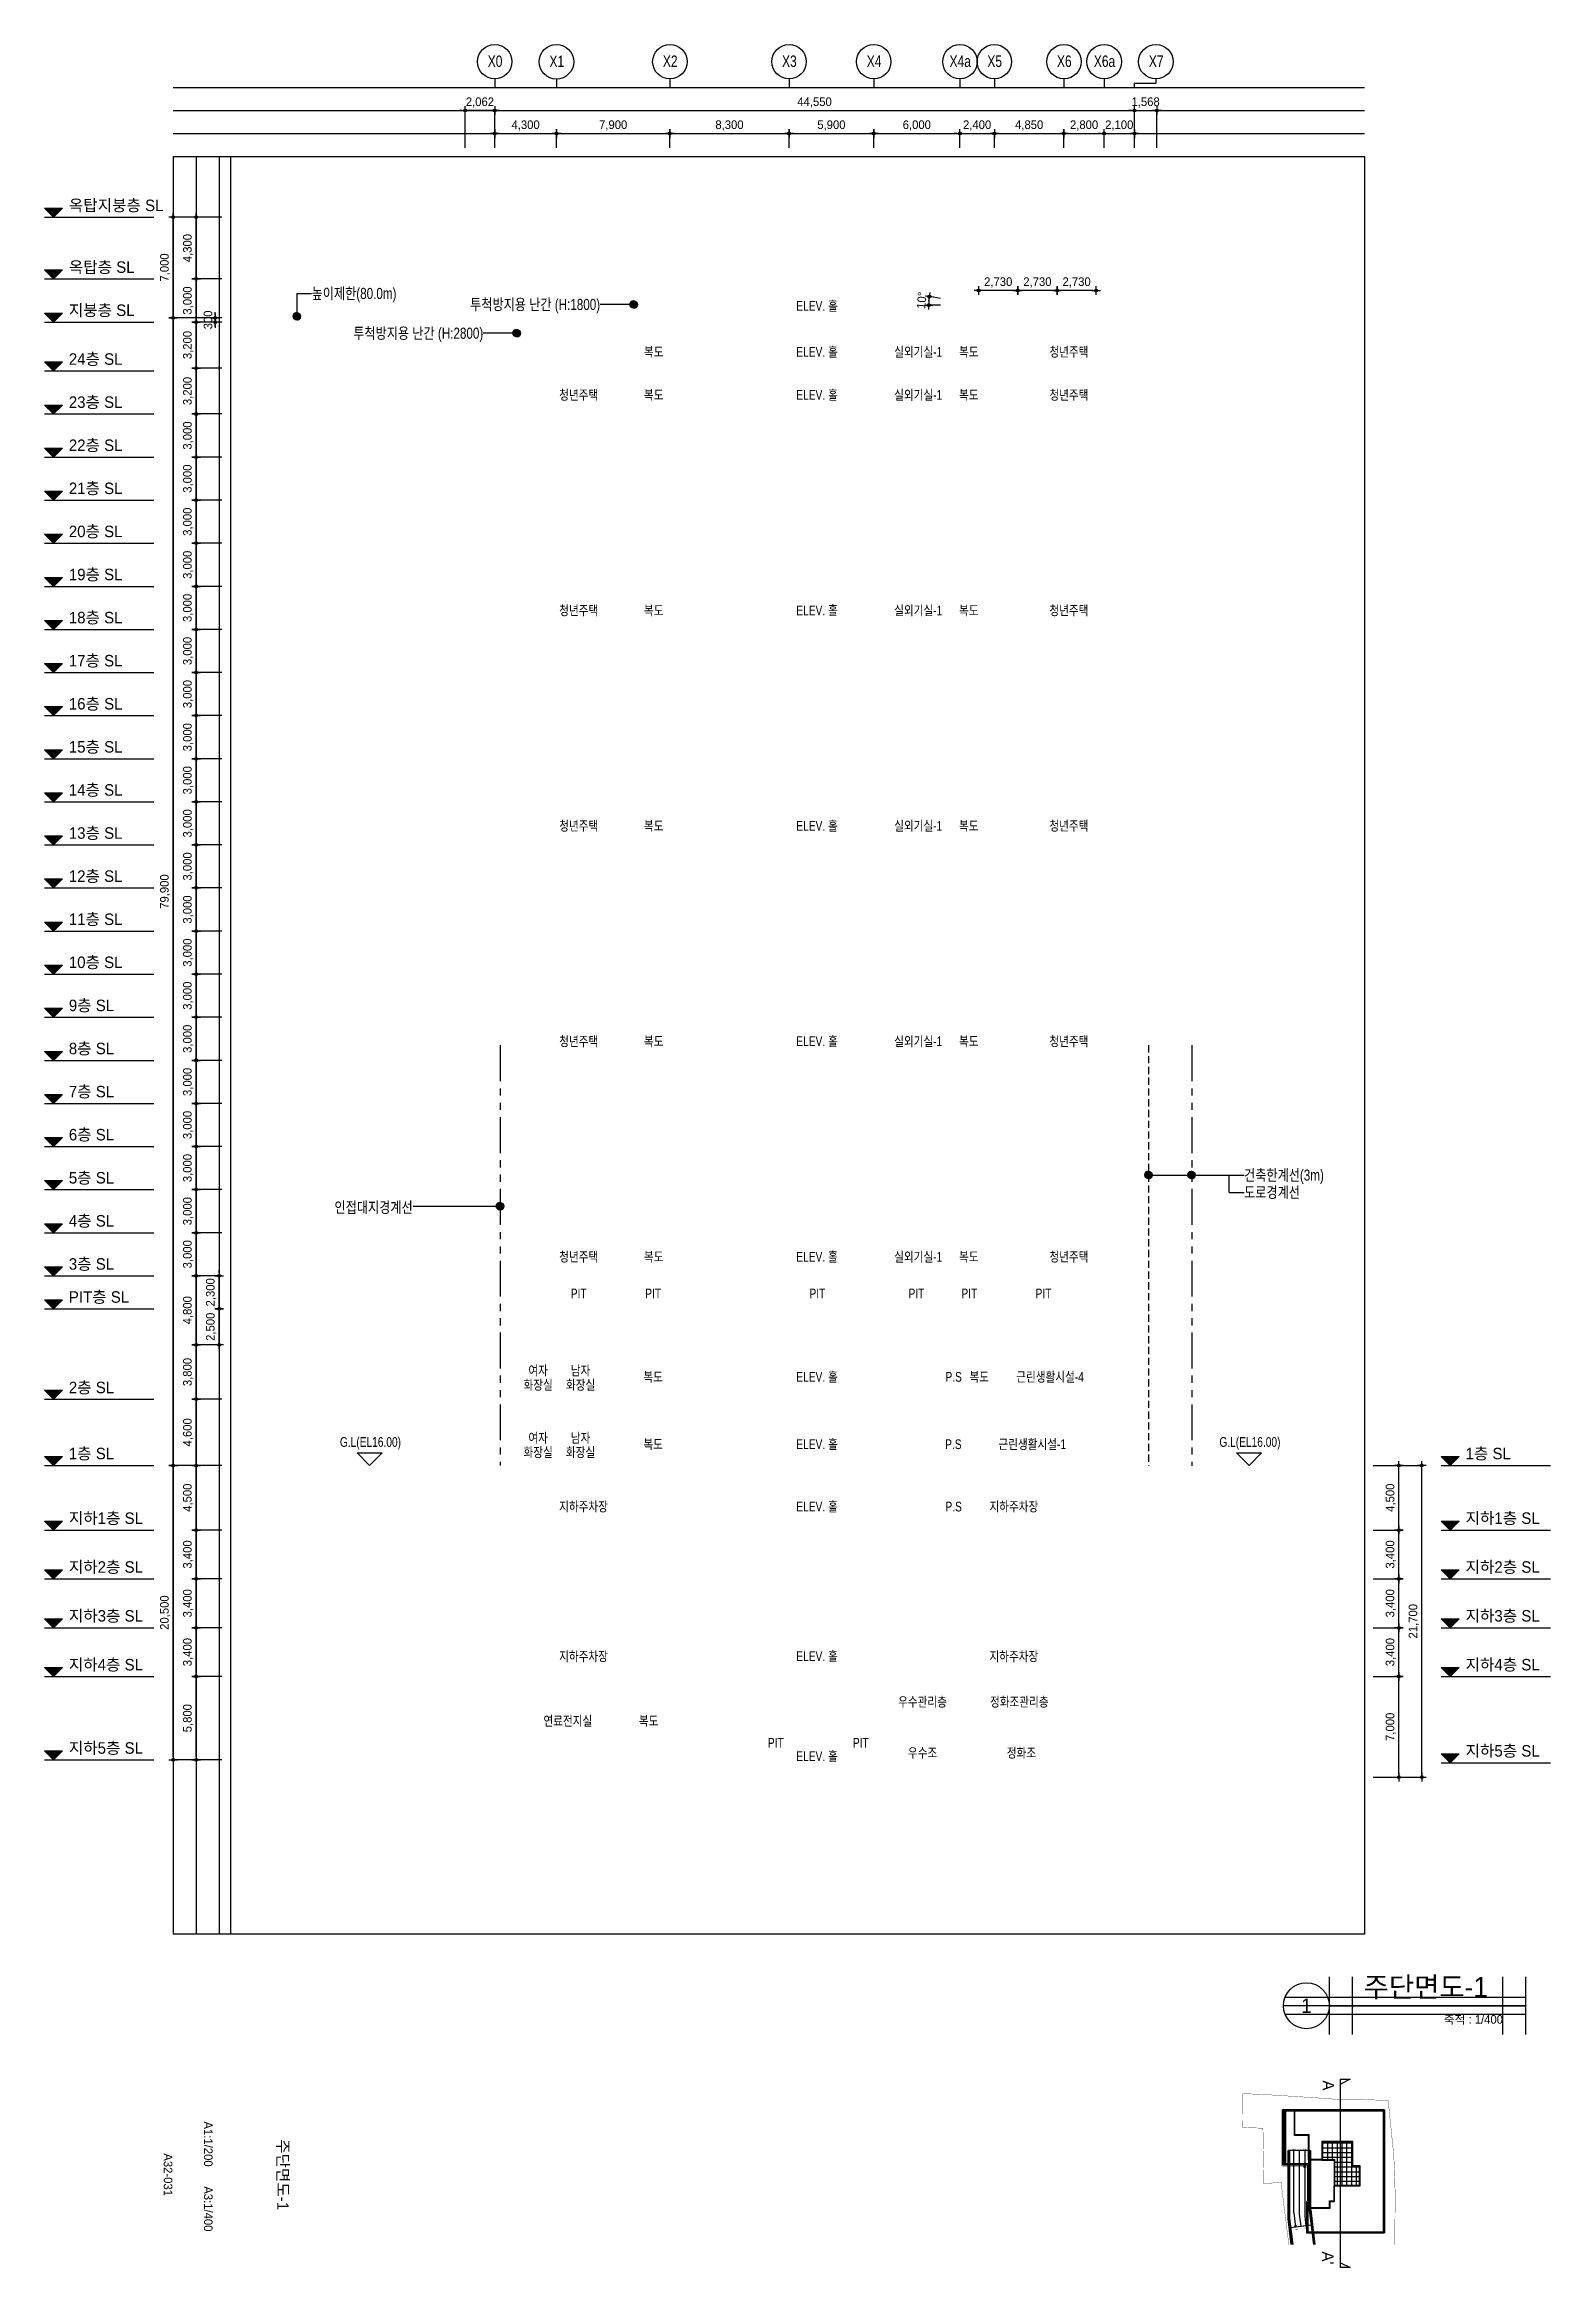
# Model space of a CAD drawing. Header units: millimetres. Extents: x 7290 to 229282, y 4534 to 159308.
# Drawn here: x 7290 to 112195, y 4534 to 159308 of the extents above; entities that cross this region are included whole.
import ezdxf
from ezdxf.enums import TextEntityAlignment as Align

# ---------------------------------------------------------------- set-up
doc = ezdxf.new("R2010")
doc.units = ezdxf.units.MM
doc.header["$LTSCALE"] = 200
doc.set_wipeout_variables(frame=1)
for name, pattern in [('$0$CEN', [65, 60, -2, 1, -2]), ('$0$HIDDEN', [0.375, 0.25, -0.125]), ('$0$PHANTOM2', [1.25, 0.625, -0.125, 0.125, -0.125, 0.125, -0.125]), ('$2$CEN', [65, 60, -2, 1, -2]), ('PHANTOM2', [1.25, 0.625, -0.125, 0.125, -0.125, 0.125, -0.125])]:
    doc.linetypes.add(name, pattern=pattern)
doc.layers.get('Defpoints').update_dxf_attribs({"color": 145})
for name, color, linetype in [('$0$A-CEN', 1, '$0$CEN'), ('$2$A-CEN', 1, '$2$CEN'), ('0-구역계', 1, 'Continuous'), ('0-조경패턴', 9, 'Continuous'), ('A-TEXT', 3, 'Continuous'), ('AA-AXIS-BUBL', 7, 'Continuous'), ('AA-BORD-TEXT', 3, 'Continuous'), ('AA-EL-PCN2', 2, 'Continuous'), ('AA-EL-PCN3', 3, 'Continuous'), ('AA-EL-PCN6', 6, 'Continuous'), ('AA-FLXS-OTHR', 4, 'Continuous'), ('AA-MKXM', 7, 'Continuous'), ('AA-WAXM-CONC', 2, 'Continuous'), ('AA-XXXX-DIMS', 7, 'Continuous'), ('AA-XXXX-FINL', 6, 'Continuous'), ('AA-XXXX-SYMB', 7, 'Continuous'), ('AA-XXXX-TEXT', 3, 'Continuous'), ('TXT', 3, 'Continuous')]:
    doc.layers.add(name, color=color, linetype=linetype)
doc.styles.add('HAUD01', font='Dotum_0.ttf')
doc.styles.add('맑은고딕', font='맑은 고딕_0.ttf')
doc.dimstyles.new('HAUD-400', dxfattribs={"dimscale": 200, "dimtxt": 3, "dimasz": 1, "dimexe": 0, "dimexo": 3, "dimgap": 1, "dimtad": 1, "dimdec": 0, "dimdsep": 46, "dimlunit": 6, "dimtxsty": 'HAUD01', "dimblk": 'DIMDOT', "dimcen": 2.5, "dimdle": 1.5, "dimclrd": 7, "dimclre": 7, "dimclrt": 3, "dimadec": 0, "dimazin": 0, "dimtfac": 1, "dimtdec": 0, "dimtix": 1, "dimtmove": 2, "dimatfit": 3, "dimfxl": 1, "dimtvp": 1, "dimtolj": 1, "dimtzin": 0, "dimarcsym": 0})

msp = doc.modelspace()

# ---------------------------------------------------------------- texts
at = {"layer": 'A-TEXT', "style": 'HAUD01'}
for s, p in [('옥탑지붕층 SL', (8988.2, 147465.9)), ('옥탑층 SL', (8988.2, 143165.9)), ('지붕층 SL', (8988.2, 140165.9)), ('24층 SL', (8988.2, 136765.9)), ('23층 SL', (8988.2, 133765.9)), ('22층 SL', (8988.2, 130765.9)), ('21층 SL', (8988.2, 127765.9)), ('20층 SL', (8988.2, 124765.9)), ('19층 SL', (8988.2, 121765.9)), ('18층 SL', (8988.2, 118765.9)), ('17층 SL', (8988.2, 115765.9)), ('16층 SL', (8988.2, 112765.9)), ('15층 SL', (8988.2, 109765.9)), ('14층 SL', (8988.2, 106765.9)), ('13층 SL', (8988.2, 103765.9)), ('12층 SL', (8988.2, 100765.9)), ('11층 SL', (8988.2, 97765.9)), ('10층 SL', (8988.2, 94765.9)), ('9층 SL', (8988.2, 91765.9)), ('8층 SL', (8988.2, 88765.9)), ('7층 SL', (8988.2, 85765.9)), ('6층 SL', (8988.2, 82765.9)), ('5층 SL', (8988.2, 79765.9)), ('4층 SL', (8988.2, 76765.9)), ('3층 SL', (8988.2, 73765.9)), ('PIT층 SL', (8988.2, 71465.9)), ('2층 SL', (8988.2, 65165.9)), ('1층 SL', (8988.2, 60565.9)), ('1층 SL', (106273.8, 60565.9)), ('지하1층 SL', (8988.2, 56065.9)), ('지하1층 SL', (106273.8, 56065.9)), ('지하2층 SL', (8988.2, 52665.9)), ('지하2층 SL', (106273.8, 52665.9)), ('지하3층 SL', (8988.2, 49265.9)), ('지하3층 SL', (106273.8, 49265.9)), ('지하4층 SL', (8988.2, 45865.9)), ('지하4층 SL', (106273.8, 45865.9)), ('지하5층 SL', (8988.2, 40065.9)), ('지하5층 SL', (106273.8, 39865.9))]:
    msp.add_text(s, height=800, dxfattribs=at).set_placement(p, align=Align.BOTTOM_LEFT)
at = {"layer": 'AA-BORD-TEXT', "color": 3, "style": 'HAUD01'}
for s, height, p in [('A1:1/200', 600.75, (18701.2, 13131.1)), ('A32-031', 600, (15900, 11000)), ('주단면도-1', 800, (23900, 11000)), ('A3:1/400', 600.75, (18701.2, 8616.7))]:
    msp.add_text(s, height=height, rotation=270, dxfattribs=at).set_placement(p, align=Align.MIDDLE_CENTER)
at = {"layer": 'AA-MKXM', "style": 'HAUD01'}
msp.add_text('주단면도-1', height=1400, dxfattribs=at).set_placement((99177, 23363))
msp.add_text('1', height=1000, dxfattribs=at).set_placement((95189, 22763), align=Align.MIDDLE_CENTER)
at = {"layer": 'AA-MKXM', "insert": (108882.1, 21443), "char_height": 600, "attachment_point": 9, "style": 'HAUD01'}
msp.add_mtext('축척 : 1/400', dxfattribs=at)
at = {"layer": 'AA-XXXX-TEXT', "style": 'HAUD01', "width": 0.8}
for s, p in [('X0', (38676.8, 158141.1)), ('X1', (42976.8, 158133.4)), ('X2', (50876.8, 158141.1)), ('X3', (59176.8, 158141.1)), ('X4', (65076.8, 158141.1)), ('X4a', (71076.8, 158141.1)), ('X5', (73476.8, 158141.1)), ('X6', (78326.8, 158141.1)), ('X6a', (81126.8, 158141.1)), ('X7', (84726.8, 158141.1))]:
    msp.add_text(s, height=800, dxfattribs=at).set_placement(p, align=Align.MIDDLE_CENTER)
at = {"layer": 'AA-XXXX-TEXT', "color": 3, "style": 'HAUD01', "width": 0.8}
for s, height, p in [('높이제한(80.0m)', 775.103, (25899.6, 141973)), ('건축한계선(3m)', 775.1, (90846.8, 80591.2)), ('도로경계선', 775.1, (90846.8, 79391.2))]:
    msp.add_text(s, height=height, dxfattribs=at).set_placement(p, align=Align.MIDDLE_LEFT)
for s, height, p in [('투척방지용 난간 (H:1800)', 775.103, (45993.8, 141206.5)), ('투척방지용 난간 (H:2800)', 775.103, (37853.8, 139206.5)), ('인접대지경계선', 775.1, (32940.2, 78343.5))]:
    msp.add_text(s, height=height, dxfattribs=at).set_placement(p, align=Align.MIDDLE_RIGHT)
at = {"layer": 'AA-XXXX-TEXT', "style": 'HAUD01', "width": 0.8}
for s, height, p in [('ELEV. 홀', 677.41, (61103.7, 140768.9)), ('복도', 677.41, (49727.1, 137568.9)), ('ELEV. 홀', 677.41, (61103.7, 137568.9)), ('실외기실-1', 677.41, (68150.2, 137568.9)), ('복도', 677.41, (71671, 137568.9)), ('청년주택', 677.41, (78647.9, 137568.9)), ('청년주택', 677.41, (44504, 134568.9)), ('복도', 677.41, (49727.1, 134568.9)), ('ELEV. 홀', 677.41, (61103.7, 134568.9)), ('실외기실-1', 677.41, (68150.2, 134568.9)), ('복도', 677.41, (71671, 134568.9)), ('청년주택', 677.41, (78647.9, 134568.9)), ('청년주택', 677.41, (44504, 119568.9)), ('복도', 677.41, (49727.1, 119568.9)), ('ELEV. 홀', 677.41, (61103.7, 119568.9)), ('실외기실-1', 677.41, (68150.2, 119568.9)), ('복도', 677.41, (71671, 119568.9)), ('청년주택', 677.41, (78647.9, 119568.9)), ('청년주택', 677.41, (44504, 104568.9)), ('복도', 677.41, (49727.1, 104568.9)), ('ELEV. 홀', 677.41, (61103.7, 104568.9)), ('실외기실-1', 677.41, (68150.2, 104568.9)), ('복도', 677.41, (71671, 104568.9)), ('청년주택', 677.41, (78647.9, 104568.9)), ('청년주택', 677.41, (44504, 89568.9)), ('복도', 677.41, (49727.1, 89568.9)), ('ELEV. 홀', 677.41, (61103.7, 89568.9)), ('실외기실-1', 677.41, (68150.2, 89568.9)), ('복도', 677.41, (71671, 89568.9)), ('청년주택', 677.41, (78647.9, 89568.9)), ('청년주택', 677.41, (44504, 74568.9)), ('복도', 677.41, (49727.1, 74568.9)), ('ELEV. 홀', 677.41, (61103.7, 74568.9)), ('실외기실-1', 677.41, (68150.2, 74568.9)), ('복도', 677.41, (71671, 74568.9)), ('청년주택', 677.41, (78647.9, 74568.9)), ('PIT', 677.41, (44504, 72011.3)), ('PIT', 677.41, (49689.6, 72011.3)), ('PIT', 677.41, (61127.7, 72011.3)), ('PIT', 677.41, (68024.7, 72011.3)), ('PIT', 677.41, (71709.2, 72011.3)), ('PIT', 677.41, (76877.7, 72011.3)), ('여자', 677.41, (41677, 66646.9)), ('남자', 677.41, (44634, 66646.9)), ('복도', 677.41, (49689.6, 66206.9)), ('ELEV. 홀', 677.41, (61103.7, 66206.9)), ('P.S', 677.41, (70621.2, 66206.9)), ('복도', 677.41, (72398.5, 66206.9)), ('근린생활시설-4', 677.41, (77333.8, 66206.9)), ('화장실', 677.41, (41677, 65646.9)), ('화장실', 677.41, (44634, 65646.9)), ('G.L(EL16.00)', 677.408, (29998, 61672.2)), ('여자', 677.41, (41677, 61956.6)), ('남자', 677.41, (44634, 61956.6)), ('복도', 677.41, (49689.6, 61516.6)), ('ELEV. 홀', 677.41, (61103.7, 61516.6)), ('P.S', 677.41, (70601.3, 61516.6)), ('근린생활시설-1', 677.41, (76093.6, 61516.6)), ('G.L(EL16.00)', 677.408, (91255.8, 61672.2)), ('화장실', 677.41, (41677, 60956.6)), ('화장실', 677.41, (44634, 60956.6)), ('지하주차장', 677.41, (44838.6, 57173.6)), ('ELEV. 홀', 677.41, (61103.7, 57173.6)), ('P.S', 677.41, (70621.2, 57173.6)), ('지하주차장', 677.41, (74812.9, 57173.6)), ('지하주차장', 677.41, (44838.6, 46751.3)), ('ELEV. 홀', 677.41, (61103.7, 46751.3)), ('지하주차장', 677.41, (74812.9, 46751.3)), ('우수관리층', 677.41, (68450.9, 43584.2)), ('정화조관리층', 677.41, (75192.8, 43584.2)), ('연료전지실', 677.41, (43746.7, 42251.5)), ('복도', 677.41, (49374.4, 42251.5)), ('PIT', 677.41, (58234.1, 40728.9)), ('ELEV. 홀', 677.41, (61103.7, 39794)), ('PIT', 677.41, (64153.2, 40728.9)), ('우수조', 677.41, (68450.9, 40032.3)), ('정화조', 677.41, (75338.7, 40032.3))]:
    msp.add_text(s, height=height, dxfattribs=at).set_placement(p, align=Align.CENTER)

# ---------------------------------------------------------------- blocks, each defined once
blk = doc.blocks.new('A$C6F815CC7')
at = {"layer": 'AA-XXXX-SYMB'}
blk.add_hatch(color=256, dxfattribs=at).paths.add_polyline_path([(0, 469), (469, 0), (937, 469)])
blk.add_line((0, 0), (5715, 0), dxfattribs=at)
blk.add_lwpolyline([(469, 0), (0, 469), (937, 469)], close=True, dxfattribs=at)
blk = doc.blocks.new('DIMDOT')
at = {"color": 7}
for p, q in [((-1.5, 0), (1.5, 0)), ((0, -1.5), (0, 1.5))]:
    blk.add_line(p, q, dxfattribs=at)
for radius in [0.5, 0.25]:
    blk.add_circle((0, 0), radius, dxfattribs=at)
blk = doc.blocks.new('*D4')
at = {"layer": 'AA-XXXX-DIMS', "color": 7, "lineweight": -2, "transparency": 16777216}
for p, q in [((19657, 45681), (17857, 45681)), ((17857, 40081), (17857, 45481)), ((19657, 39881), (17857, 39881))]:
    blk.add_line(p, q, dxfattribs=at)
at = {"layer": 'Defpoints', "color": 0, "transparency": 16777216}
for p in [(17857, 45681), (20257, 45681), (20257, 39881)]:
    blk.add_point(p, dxfattribs=at)
at = {"layer": 'AA-XXXX-DIMS', "color": 7, "lineweight": -2, "transparency": 16777216, "xscale": 200, "yscale": 200, "zscale": 200}
for p, rotation in [((17857, 45681), 90), ((17857, 39881), 270)]:
    blk.add_blockref('DIMDOT', p, dxfattribs=dict(at, rotation=rotation))
at = {"layer": 'AA-XXXX-DIMS', "color": 3, "transparency": 16777216, "insert": (17299, 42781), "char_height": 600, "attachment_point": 5, "rotation": 90, "style": 'HAUD01'}
blk.add_mtext('\\A1;5,800', dxfattribs=at)
blk = doc.blocks.new('*D5')
at = {"layer": 'AA-XXXX-DIMS', "color": 7, "lineweight": -2, "transparency": 16777216}
for p, q in [((19657, 49081), (17857, 49081)), ((17857, 45881), (17857, 48881)), ((19657, 45681), (17857, 45681))]:
    blk.add_line(p, q, dxfattribs=at)
at = {"layer": 'Defpoints', "color": 0, "transparency": 16777216}
for p in [(17857, 49081), (20257, 49081), (20257, 45681)]:
    blk.add_point(p, dxfattribs=at)
at = {"layer": 'AA-XXXX-DIMS', "color": 7, "lineweight": -2, "transparency": 16777216, "xscale": 200, "yscale": 200, "zscale": 200}
for p, rotation in [((17857, 49081), 90), ((17857, 45681), 270)]:
    blk.add_blockref('DIMDOT', p, dxfattribs=dict(at, rotation=rotation))
at = {"layer": 'AA-XXXX-DIMS', "color": 3, "transparency": 16777216, "insert": (17299, 47381), "char_height": 600, "attachment_point": 5, "rotation": 90, "style": 'HAUD01'}
blk.add_mtext('\\A1;3,400', dxfattribs=at)
blk = doc.blocks.new('*D6')
at = {"layer": 'AA-XXXX-DIMS', "color": 7, "lineweight": -2, "transparency": 16777216}
for p, q in [((19657, 52481), (17857, 52481)), ((17857, 49281), (17857, 52281)), ((19657, 49081), (17857, 49081))]:
    blk.add_line(p, q, dxfattribs=at)
at = {"layer": 'Defpoints', "color": 0, "transparency": 16777216}
for p in [(17857, 52481), (20257, 52481), (20257, 49081)]:
    blk.add_point(p, dxfattribs=at)
at = {"layer": 'AA-XXXX-DIMS', "color": 7, "lineweight": -2, "transparency": 16777216, "xscale": 200, "yscale": 200, "zscale": 200}
for p, rotation in [((17857, 52481), 90), ((17857, 49081), 270)]:
    blk.add_blockref('DIMDOT', p, dxfattribs=dict(at, rotation=rotation))
at = {"layer": 'AA-XXXX-DIMS', "color": 3, "transparency": 16777216, "insert": (17299, 50781), "char_height": 600, "attachment_point": 5, "rotation": 90, "style": 'HAUD01'}
blk.add_mtext('\\A1;3,400', dxfattribs=at)
blk = doc.blocks.new('*D7')
at = {"layer": 'AA-XXXX-DIMS', "color": 7, "lineweight": -2, "transparency": 16777216}
for p, q in [((19657, 55881), (17857, 55881)), ((17857, 52681), (17857, 55681)), ((19657, 52481), (17857, 52481))]:
    blk.add_line(p, q, dxfattribs=at)
at = {"layer": 'Defpoints', "color": 0, "transparency": 16777216}
for p in [(17857, 55881), (20257, 55881), (20257, 52481)]:
    blk.add_point(p, dxfattribs=at)
at = {"layer": 'AA-XXXX-DIMS', "color": 7, "lineweight": -2, "transparency": 16777216, "xscale": 200, "yscale": 200, "zscale": 200}
for p, rotation in [((17857, 55881), 90), ((17857, 52481), 270)]:
    blk.add_blockref('DIMDOT', p, dxfattribs=dict(at, rotation=rotation))
at = {"layer": 'AA-XXXX-DIMS', "color": 3, "transparency": 16777216, "insert": (17299, 54181), "char_height": 600, "attachment_point": 5, "rotation": 90, "style": 'HAUD01'}
blk.add_mtext('\\A1;3,400', dxfattribs=at)
blk = doc.blocks.new('*D8')
at = {"layer": 'AA-XXXX-DIMS', "color": 7, "lineweight": -2, "transparency": 16777216}
for p, q in [((19657, 60381), (17857, 60381)), ((17857, 56081), (17857, 60181)), ((19657, 55881), (17857, 55881))]:
    blk.add_line(p, q, dxfattribs=at)
at = {"layer": 'Defpoints', "color": 0, "transparency": 16777216}
for p in [(17857, 60381), (20257, 60381), (20257, 55881)]:
    blk.add_point(p, dxfattribs=at)
at = {"layer": 'AA-XXXX-DIMS', "color": 7, "lineweight": -2, "transparency": 16777216, "xscale": 200, "yscale": 200, "zscale": 200}
for p, rotation in [((17857, 60381), 90), ((17857, 55881), 270)]:
    blk.add_blockref('DIMDOT', p, dxfattribs=dict(at, rotation=rotation))
at = {"layer": 'AA-XXXX-DIMS', "color": 3, "transparency": 16777216, "insert": (17299, 58131), "char_height": 600, "attachment_point": 5, "rotation": 90, "style": 'HAUD01'}
blk.add_mtext('\\A1;4,500', dxfattribs=at)
blk = doc.blocks.new('*D9')
at = {"layer": 'AA-XXXX-DIMS', "color": 7, "lineweight": -2, "transparency": 16777216}
for p, q in [((19657, 64981), (17857, 64981)), ((17857, 60581), (17857, 64781)), ((19657, 60381), (17857, 60381))]:
    blk.add_line(p, q, dxfattribs=at)
at = {"layer": 'Defpoints', "color": 0, "transparency": 16777216}
for p in [(17857, 64981), (20257, 64981), (20257, 60381)]:
    blk.add_point(p, dxfattribs=at)
at = {"layer": 'AA-XXXX-DIMS', "color": 7, "lineweight": -2, "transparency": 16777216, "xscale": 200, "yscale": 200, "zscale": 200}
for p, rotation in [((17857, 64981), 90), ((17857, 60381), 270)]:
    blk.add_blockref('DIMDOT', p, dxfattribs=dict(at, rotation=rotation))
at = {"layer": 'AA-XXXX-DIMS', "color": 3, "transparency": 16777216, "insert": (17299, 62681), "char_height": 600, "attachment_point": 5, "rotation": 90, "style": 'HAUD01'}
blk.add_mtext('\\A1;4,600', dxfattribs=at)
blk = doc.blocks.new('*D10')
at = {"layer": 'AA-XXXX-DIMS', "color": 7, "lineweight": -2, "transparency": 16777216}
for p, q in [((19657, 68781), (17857, 68781)), ((17857, 65181), (17857, 68581)), ((19657, 64981), (17857, 64981))]:
    blk.add_line(p, q, dxfattribs=at)
at = {"layer": 'Defpoints', "color": 0, "transparency": 16777216}
for p in [(17857, 68781), (20257, 68781), (20257, 64981)]:
    blk.add_point(p, dxfattribs=at)
at = {"layer": 'AA-XXXX-DIMS', "color": 7, "lineweight": -2, "transparency": 16777216, "xscale": 200, "yscale": 200, "zscale": 200}
for p, rotation in [((17857, 68781), 90), ((17857, 64981), 270)]:
    blk.add_blockref('DIMDOT', p, dxfattribs=dict(at, rotation=rotation))
at = {"layer": 'AA-XXXX-DIMS', "color": 3, "transparency": 16777216, "insert": (17299, 66881), "char_height": 600, "attachment_point": 5, "rotation": 90, "style": 'HAUD01'}
blk.add_mtext('\\A1;3,800', dxfattribs=at)
blk = doc.blocks.new('*D11')
at = {"layer": 'AA-XXXX-DIMS', "color": 7, "lineweight": -2, "transparency": 16777216}
for p, q in [((19657, 73581), (17857, 73581)), ((17857, 68981), (17857, 73381)), ((19657, 68781), (17857, 68781))]:
    blk.add_line(p, q, dxfattribs=at)
at = {"layer": 'Defpoints', "color": 0, "transparency": 16777216}
for p in [(17857, 73581), (20257, 73581), (20257, 68781)]:
    blk.add_point(p, dxfattribs=at)
at = {"layer": 'AA-XXXX-DIMS', "color": 7, "lineweight": -2, "transparency": 16777216, "xscale": 200, "yscale": 200, "zscale": 200}
for p, rotation in [((17857, 73581), 90), ((17857, 68781), 270)]:
    blk.add_blockref('DIMDOT', p, dxfattribs=dict(at, rotation=rotation))
at = {"layer": 'AA-XXXX-DIMS', "color": 3, "transparency": 16777216, "insert": (17299, 71181), "char_height": 600, "attachment_point": 5, "rotation": 90, "style": 'HAUD01'}
blk.add_mtext('\\A1;4,800', dxfattribs=at)
blk = doc.blocks.new('*D12')
at = {"layer": 'AA-XXXX-DIMS', "color": 7, "lineweight": -2, "transparency": 16777216}
for p, q in [((19657, 76581), (17857, 76581)), ((17857, 73781), (17857, 76381)), ((19657, 73581), (17857, 73581))]:
    blk.add_line(p, q, dxfattribs=at)
at = {"layer": 'Defpoints', "color": 0, "transparency": 16777216}
for p in [(17857, 76581), (20257, 76581), (20257, 73581)]:
    blk.add_point(p, dxfattribs=at)
at = {"layer": 'AA-XXXX-DIMS', "color": 7, "lineweight": -2, "transparency": 16777216, "xscale": 200, "yscale": 200, "zscale": 200}
for p, rotation in [((17857, 76581), 90), ((17857, 73581), 270)]:
    blk.add_blockref('DIMDOT', p, dxfattribs=dict(at, rotation=rotation))
at = {"layer": 'AA-XXXX-DIMS', "color": 3, "transparency": 16777216, "insert": (17299, 75081), "char_height": 600, "attachment_point": 5, "rotation": 90, "style": 'HAUD01'}
blk.add_mtext('\\A1;3,000', dxfattribs=at)
blk = doc.blocks.new('*D13')
at = {"layer": 'AA-XXXX-DIMS', "color": 7, "lineweight": -2, "transparency": 16777216}
for p, q in [((19657, 79581), (17857, 79581)), ((17857, 76781), (17857, 79381)), ((19657, 76581), (17857, 76581))]:
    blk.add_line(p, q, dxfattribs=at)
at = {"layer": 'Defpoints', "color": 0, "transparency": 16777216}
for p in [(17857, 79581), (20257, 79581), (20257, 76581)]:
    blk.add_point(p, dxfattribs=at)
at = {"layer": 'AA-XXXX-DIMS', "color": 7, "lineweight": -2, "transparency": 16777216, "xscale": 200, "yscale": 200, "zscale": 200}
for p, rotation in [((17857, 79581), 90), ((17857, 76581), 270)]:
    blk.add_blockref('DIMDOT', p, dxfattribs=dict(at, rotation=rotation))
at = {"layer": 'AA-XXXX-DIMS', "color": 3, "transparency": 16777216, "insert": (17299, 78081), "char_height": 600, "attachment_point": 5, "rotation": 90, "style": 'HAUD01'}
blk.add_mtext('\\A1;3,000', dxfattribs=at)
blk = doc.blocks.new('*D14')
at = {"layer": 'AA-XXXX-DIMS', "color": 7, "lineweight": -2, "transparency": 16777216}
for p, q in [((19657, 82581), (17857, 82581)), ((17857, 79781), (17857, 82381)), ((19657, 79581), (17857, 79581))]:
    blk.add_line(p, q, dxfattribs=at)
at = {"layer": 'Defpoints', "color": 0, "transparency": 16777216}
for p in [(17857, 82581), (20257, 82581), (20257, 79581)]:
    blk.add_point(p, dxfattribs=at)
at = {"layer": 'AA-XXXX-DIMS', "color": 7, "lineweight": -2, "transparency": 16777216, "xscale": 200, "yscale": 200, "zscale": 200}
for p, rotation in [((17857, 82581), 90), ((17857, 79581), 270)]:
    blk.add_blockref('DIMDOT', p, dxfattribs=dict(at, rotation=rotation))
at = {"layer": 'AA-XXXX-DIMS', "color": 3, "transparency": 16777216, "insert": (17299, 81081), "char_height": 600, "attachment_point": 5, "rotation": 90, "style": 'HAUD01'}
blk.add_mtext('\\A1;3,000', dxfattribs=at)
blk = doc.blocks.new('*D15')
at = {"layer": 'AA-XXXX-DIMS', "color": 7, "lineweight": -2, "transparency": 16777216}
for p, q in [((19657, 85581), (17857, 85581)), ((17857, 82781), (17857, 85381)), ((19657, 82581), (17857, 82581))]:
    blk.add_line(p, q, dxfattribs=at)
at = {"layer": 'Defpoints', "color": 0, "transparency": 16777216}
for p in [(17857, 85581), (20257, 85581), (20257, 82581)]:
    blk.add_point(p, dxfattribs=at)
at = {"layer": 'AA-XXXX-DIMS', "color": 7, "lineweight": -2, "transparency": 16777216, "xscale": 200, "yscale": 200, "zscale": 200}
for p, rotation in [((17857, 85581), 90), ((17857, 82581), 270)]:
    blk.add_blockref('DIMDOT', p, dxfattribs=dict(at, rotation=rotation))
at = {"layer": 'AA-XXXX-DIMS', "color": 3, "transparency": 16777216, "insert": (17299, 84081), "char_height": 600, "attachment_point": 5, "rotation": 90, "style": 'HAUD01'}
blk.add_mtext('\\A1;3,000', dxfattribs=at)
blk = doc.blocks.new('*D16')
at = {"layer": 'AA-XXXX-DIMS', "color": 7, "lineweight": -2, "transparency": 16777216}
for p, q in [((19657, 88581), (17857, 88581)), ((17857, 85781), (17857, 88381)), ((19657, 85581), (17857, 85581))]:
    blk.add_line(p, q, dxfattribs=at)
at = {"layer": 'Defpoints', "color": 0, "transparency": 16777216}
for p in [(17857, 88581), (20257, 88581), (20257, 85581)]:
    blk.add_point(p, dxfattribs=at)
at = {"layer": 'AA-XXXX-DIMS', "color": 7, "lineweight": -2, "transparency": 16777216, "xscale": 200, "yscale": 200, "zscale": 200}
for p, rotation in [((17857, 88581), 90), ((17857, 85581), 270)]:
    blk.add_blockref('DIMDOT', p, dxfattribs=dict(at, rotation=rotation))
at = {"layer": 'AA-XXXX-DIMS', "color": 3, "transparency": 16777216, "insert": (17299, 87081), "char_height": 600, "attachment_point": 5, "rotation": 90, "style": 'HAUD01'}
blk.add_mtext('\\A1;3,000', dxfattribs=at)
blk = doc.blocks.new('*D17')
at = {"layer": 'AA-XXXX-DIMS', "color": 7, "lineweight": -2, "transparency": 16777216}
for p, q in [((19657, 91581), (17857, 91581)), ((17857, 88781), (17857, 91381)), ((19657, 88581), (17857, 88581))]:
    blk.add_line(p, q, dxfattribs=at)
at = {"layer": 'Defpoints', "color": 0, "transparency": 16777216}
for p in [(17857, 91581), (20257, 91581), (20257, 88581)]:
    blk.add_point(p, dxfattribs=at)
at = {"layer": 'AA-XXXX-DIMS', "color": 7, "lineweight": -2, "transparency": 16777216, "xscale": 200, "yscale": 200, "zscale": 200}
for p, rotation in [((17857, 91581), 90), ((17857, 88581), 270)]:
    blk.add_blockref('DIMDOT', p, dxfattribs=dict(at, rotation=rotation))
at = {"layer": 'AA-XXXX-DIMS', "color": 3, "transparency": 16777216, "insert": (17299, 90081), "char_height": 600, "attachment_point": 5, "rotation": 90, "style": 'HAUD01'}
blk.add_mtext('\\A1;3,000', dxfattribs=at)
blk = doc.blocks.new('*D18')
at = {"layer": 'AA-XXXX-DIMS', "color": 7, "lineweight": -2, "transparency": 16777216}
for p, q in [((19657, 94581), (17857, 94581)), ((17857, 91781), (17857, 94381)), ((19657, 91581), (17857, 91581))]:
    blk.add_line(p, q, dxfattribs=at)
at = {"layer": 'Defpoints', "color": 0, "transparency": 16777216}
for p in [(17857, 94581), (20257, 94581), (20257, 91581)]:
    blk.add_point(p, dxfattribs=at)
at = {"layer": 'AA-XXXX-DIMS', "color": 7, "lineweight": -2, "transparency": 16777216, "xscale": 200, "yscale": 200, "zscale": 200}
for p, rotation in [((17857, 94581), 90), ((17857, 91581), 270)]:
    blk.add_blockref('DIMDOT', p, dxfattribs=dict(at, rotation=rotation))
at = {"layer": 'AA-XXXX-DIMS', "color": 3, "transparency": 16777216, "insert": (17299, 93081), "char_height": 600, "attachment_point": 5, "rotation": 90, "style": 'HAUD01'}
blk.add_mtext('\\A1;3,000', dxfattribs=at)
blk = doc.blocks.new('*D19')
at = {"layer": 'AA-XXXX-DIMS', "color": 7, "lineweight": -2, "transparency": 16777216}
for p, q in [((19657, 97581), (17857, 97581)), ((17857, 94781), (17857, 97381)), ((19657, 94581), (17857, 94581))]:
    blk.add_line(p, q, dxfattribs=at)
at = {"layer": 'Defpoints', "color": 0, "transparency": 16777216}
for p in [(17857, 97581), (20257, 97581), (20257, 94581)]:
    blk.add_point(p, dxfattribs=at)
at = {"layer": 'AA-XXXX-DIMS', "color": 7, "lineweight": -2, "transparency": 16777216, "xscale": 200, "yscale": 200, "zscale": 200}
for p, rotation in [((17857, 97581), 90), ((17857, 94581), 270)]:
    blk.add_blockref('DIMDOT', p, dxfattribs=dict(at, rotation=rotation))
at = {"layer": 'AA-XXXX-DIMS', "color": 3, "transparency": 16777216, "insert": (17299, 96081), "char_height": 600, "attachment_point": 5, "rotation": 90, "style": 'HAUD01'}
blk.add_mtext('\\A1;3,000', dxfattribs=at)
blk = doc.blocks.new('*D20')
at = {"layer": 'AA-XXXX-DIMS', "color": 7, "lineweight": -2, "transparency": 16777216}
for p, q in [((19657, 100581), (17857, 100581)), ((17857, 97781), (17857, 100381)), ((19657, 97581), (17857, 97581))]:
    blk.add_line(p, q, dxfattribs=at)
at = {"layer": 'Defpoints', "color": 0, "transparency": 16777216}
for p in [(17857, 100581), (20257, 100581), (20257, 97581)]:
    blk.add_point(p, dxfattribs=at)
at = {"layer": 'AA-XXXX-DIMS', "color": 7, "lineweight": -2, "transparency": 16777216, "xscale": 200, "yscale": 200, "zscale": 200}
for p, rotation in [((17857, 100581), 90), ((17857, 97581), 270)]:
    blk.add_blockref('DIMDOT', p, dxfattribs=dict(at, rotation=rotation))
at = {"layer": 'AA-XXXX-DIMS', "color": 3, "transparency": 16777216, "insert": (17299, 99081), "char_height": 600, "attachment_point": 5, "rotation": 90, "style": 'HAUD01'}
blk.add_mtext('\\A1;3,000', dxfattribs=at)
blk = doc.blocks.new('*D21')
at = {"layer": 'AA-XXXX-DIMS', "color": 7, "lineweight": -2, "transparency": 16777216}
for p, q in [((19657, 103581), (17857, 103581)), ((17857, 100781), (17857, 103381)), ((19657, 100581), (17857, 100581))]:
    blk.add_line(p, q, dxfattribs=at)
at = {"layer": 'Defpoints', "color": 0, "transparency": 16777216}
for p in [(17857, 103581), (20257, 103581), (20257, 100581)]:
    blk.add_point(p, dxfattribs=at)
at = {"layer": 'AA-XXXX-DIMS', "color": 7, "lineweight": -2, "transparency": 16777216, "xscale": 200, "yscale": 200, "zscale": 200}
for p, rotation in [((17857, 103581), 90), ((17857, 100581), 270)]:
    blk.add_blockref('DIMDOT', p, dxfattribs=dict(at, rotation=rotation))
at = {"layer": 'AA-XXXX-DIMS', "color": 3, "transparency": 16777216, "insert": (17299, 102081), "char_height": 600, "attachment_point": 5, "rotation": 90, "style": 'HAUD01'}
blk.add_mtext('\\A1;3,000', dxfattribs=at)
blk = doc.blocks.new('*D22')
at = {"layer": 'AA-XXXX-DIMS', "color": 7, "lineweight": -2, "transparency": 16777216}
for p, q in [((19657, 106581), (17857, 106581)), ((17857, 103781), (17857, 106381)), ((19657, 103581), (17857, 103581))]:
    blk.add_line(p, q, dxfattribs=at)
at = {"layer": 'Defpoints', "color": 0, "transparency": 16777216}
for p in [(17857, 106581), (20257, 106581), (20257, 103581)]:
    blk.add_point(p, dxfattribs=at)
at = {"layer": 'AA-XXXX-DIMS', "color": 7, "lineweight": -2, "transparency": 16777216, "xscale": 200, "yscale": 200, "zscale": 200}
for p, rotation in [((17857, 106581), 90), ((17857, 103581), 270)]:
    blk.add_blockref('DIMDOT', p, dxfattribs=dict(at, rotation=rotation))
at = {"layer": 'AA-XXXX-DIMS', "color": 3, "transparency": 16777216, "insert": (17299, 105081), "char_height": 600, "attachment_point": 5, "rotation": 90, "style": 'HAUD01'}
blk.add_mtext('\\A1;3,000', dxfattribs=at)
blk = doc.blocks.new('*D23')
at = {"layer": 'AA-XXXX-DIMS', "color": 7, "lineweight": -2, "transparency": 16777216}
for p, q in [((19657, 109581), (17857, 109581)), ((17857, 106781), (17857, 109381)), ((19657, 106581), (17857, 106581))]:
    blk.add_line(p, q, dxfattribs=at)
at = {"layer": 'Defpoints', "color": 0, "transparency": 16777216}
for p in [(17857, 109581), (20257, 109581), (20257, 106581)]:
    blk.add_point(p, dxfattribs=at)
at = {"layer": 'AA-XXXX-DIMS', "color": 7, "lineweight": -2, "transparency": 16777216, "xscale": 200, "yscale": 200, "zscale": 200}
for p, rotation in [((17857, 109581), 90), ((17857, 106581), 270)]:
    blk.add_blockref('DIMDOT', p, dxfattribs=dict(at, rotation=rotation))
at = {"layer": 'AA-XXXX-DIMS', "color": 3, "transparency": 16777216, "insert": (17299, 108081), "char_height": 600, "attachment_point": 5, "rotation": 90, "style": 'HAUD01'}
blk.add_mtext('\\A1;3,000', dxfattribs=at)
blk = doc.blocks.new('*D24')
at = {"layer": 'AA-XXXX-DIMS', "color": 7, "lineweight": -2, "transparency": 16777216}
for p, q in [((19657, 112581), (17857, 112581)), ((17857, 109781), (17857, 112381)), ((19657, 109581), (17857, 109581))]:
    blk.add_line(p, q, dxfattribs=at)
at = {"layer": 'Defpoints', "color": 0, "transparency": 16777216}
for p in [(17857, 112581), (20257, 112581), (20257, 109581)]:
    blk.add_point(p, dxfattribs=at)
at = {"layer": 'AA-XXXX-DIMS', "color": 7, "lineweight": -2, "transparency": 16777216, "xscale": 200, "yscale": 200, "zscale": 200}
for p, rotation in [((17857, 112581), 90), ((17857, 109581), 270)]:
    blk.add_blockref('DIMDOT', p, dxfattribs=dict(at, rotation=rotation))
at = {"layer": 'AA-XXXX-DIMS', "color": 3, "transparency": 16777216, "insert": (17299, 111081), "char_height": 600, "attachment_point": 5, "rotation": 90, "style": 'HAUD01'}
blk.add_mtext('\\A1;3,000', dxfattribs=at)
blk = doc.blocks.new('*D25')
at = {"layer": 'AA-XXXX-DIMS', "color": 7, "lineweight": -2, "transparency": 16777216}
for p, q in [((19657, 115581), (17857, 115581)), ((17857, 112781), (17857, 115381)), ((19657, 112581), (17857, 112581))]:
    blk.add_line(p, q, dxfattribs=at)
at = {"layer": 'Defpoints', "color": 0, "transparency": 16777216}
for p in [(17857, 115581), (20257, 115581), (20257, 112581)]:
    blk.add_point(p, dxfattribs=at)
at = {"layer": 'AA-XXXX-DIMS', "color": 7, "lineweight": -2, "transparency": 16777216, "xscale": 200, "yscale": 200, "zscale": 200}
for p, rotation in [((17857, 115581), 90), ((17857, 112581), 270)]:
    blk.add_blockref('DIMDOT', p, dxfattribs=dict(at, rotation=rotation))
at = {"layer": 'AA-XXXX-DIMS', "color": 3, "transparency": 16777216, "insert": (17299, 114081), "char_height": 600, "attachment_point": 5, "rotation": 90, "style": 'HAUD01'}
blk.add_mtext('\\A1;3,000', dxfattribs=at)
blk = doc.blocks.new('*D26')
at = {"layer": 'AA-XXXX-DIMS', "color": 7, "lineweight": -2, "transparency": 16777216}
for p, q in [((19657, 118581), (17857, 118581)), ((17857, 115781), (17857, 118381)), ((19657, 115581), (17857, 115581))]:
    blk.add_line(p, q, dxfattribs=at)
at = {"layer": 'Defpoints', "color": 0, "transparency": 16777216}
for p in [(17857, 118581), (20257, 118581), (20257, 115581)]:
    blk.add_point(p, dxfattribs=at)
at = {"layer": 'AA-XXXX-DIMS', "color": 7, "lineweight": -2, "transparency": 16777216, "xscale": 200, "yscale": 200, "zscale": 200}
for p, rotation in [((17857, 118581), 90), ((17857, 115581), 270)]:
    blk.add_blockref('DIMDOT', p, dxfattribs=dict(at, rotation=rotation))
at = {"layer": 'AA-XXXX-DIMS', "color": 3, "transparency": 16777216, "insert": (17299, 117081), "char_height": 600, "attachment_point": 5, "rotation": 90, "style": 'HAUD01'}
blk.add_mtext('\\A1;3,000', dxfattribs=at)
blk = doc.blocks.new('*D27')
at = {"layer": 'AA-XXXX-DIMS', "color": 7, "lineweight": -2, "transparency": 16777216}
for p, q in [((19657, 121581), (17857, 121581)), ((17857, 118781), (17857, 121381)), ((19657, 118581), (17857, 118581))]:
    blk.add_line(p, q, dxfattribs=at)
at = {"layer": 'Defpoints', "color": 0, "transparency": 16777216}
for p in [(17857, 121581), (20257, 121581), (20257, 118581)]:
    blk.add_point(p, dxfattribs=at)
at = {"layer": 'AA-XXXX-DIMS', "color": 7, "lineweight": -2, "transparency": 16777216, "xscale": 200, "yscale": 200, "zscale": 200}
for p, rotation in [((17857, 121581), 90), ((17857, 118581), 270)]:
    blk.add_blockref('DIMDOT', p, dxfattribs=dict(at, rotation=rotation))
at = {"layer": 'AA-XXXX-DIMS', "color": 3, "transparency": 16777216, "insert": (17299, 120081), "char_height": 600, "attachment_point": 5, "rotation": 90, "style": 'HAUD01'}
blk.add_mtext('\\A1;3,000', dxfattribs=at)
blk = doc.blocks.new('*D28')
at = {"layer": 'AA-XXXX-DIMS', "color": 7, "lineweight": -2, "transparency": 16777216}
for p, q in [((19657, 124581), (17857, 124581)), ((17857, 121781), (17857, 124381)), ((19657, 121581), (17857, 121581))]:
    blk.add_line(p, q, dxfattribs=at)
at = {"layer": 'Defpoints', "color": 0, "transparency": 16777216}
for p in [(17857, 124581), (20257, 124581), (20257, 121581)]:
    blk.add_point(p, dxfattribs=at)
at = {"layer": 'AA-XXXX-DIMS', "color": 7, "lineweight": -2, "transparency": 16777216, "xscale": 200, "yscale": 200, "zscale": 200}
for p, rotation in [((17857, 124581), 90), ((17857, 121581), 270)]:
    blk.add_blockref('DIMDOT', p, dxfattribs=dict(at, rotation=rotation))
at = {"layer": 'AA-XXXX-DIMS', "color": 3, "transparency": 16777216, "insert": (17299, 123081), "char_height": 600, "attachment_point": 5, "rotation": 90, "style": 'HAUD01'}
blk.add_mtext('\\A1;3,000', dxfattribs=at)
blk = doc.blocks.new('*D29')
at = {"layer": 'AA-XXXX-DIMS', "color": 7, "lineweight": -2, "transparency": 16777216}
for p, q in [((19657, 127581), (17857, 127581)), ((17857, 124781), (17857, 127381)), ((19657, 124581), (17857, 124581))]:
    blk.add_line(p, q, dxfattribs=at)
at = {"layer": 'Defpoints', "color": 0, "transparency": 16777216}
for p in [(17857, 127581), (20257, 127581), (20257, 124581)]:
    blk.add_point(p, dxfattribs=at)
at = {"layer": 'AA-XXXX-DIMS', "color": 7, "lineweight": -2, "transparency": 16777216, "xscale": 200, "yscale": 200, "zscale": 200}
for p, rotation in [((17857, 127581), 90), ((17857, 124581), 270)]:
    blk.add_blockref('DIMDOT', p, dxfattribs=dict(at, rotation=rotation))
at = {"layer": 'AA-XXXX-DIMS', "color": 3, "transparency": 16777216, "insert": (17299, 126081), "char_height": 600, "attachment_point": 5, "rotation": 90, "style": 'HAUD01'}
blk.add_mtext('\\A1;3,000', dxfattribs=at)
blk = doc.blocks.new('*D30')
at = {"layer": 'AA-XXXX-DIMS', "color": 7, "lineweight": -2, "transparency": 16777216}
for p, q in [((19657, 130581), (17857, 130581)), ((17857, 127781), (17857, 130381)), ((19657, 127581), (17857, 127581))]:
    blk.add_line(p, q, dxfattribs=at)
at = {"layer": 'Defpoints', "color": 0, "transparency": 16777216}
for p in [(17857, 130581), (20257, 130581), (20257, 127581)]:
    blk.add_point(p, dxfattribs=at)
at = {"layer": 'AA-XXXX-DIMS', "color": 7, "lineweight": -2, "transparency": 16777216, "xscale": 200, "yscale": 200, "zscale": 200}
for p, rotation in [((17857, 130581), 90), ((17857, 127581), 270)]:
    blk.add_blockref('DIMDOT', p, dxfattribs=dict(at, rotation=rotation))
at = {"layer": 'AA-XXXX-DIMS', "color": 3, "transparency": 16777216, "insert": (17299, 129081), "char_height": 600, "attachment_point": 5, "rotation": 90, "style": 'HAUD01'}
blk.add_mtext('\\A1;3,000', dxfattribs=at)
blk = doc.blocks.new('*D31')
at = {"layer": 'AA-XXXX-DIMS', "color": 7, "lineweight": -2, "transparency": 16777216}
for p, q in [((19657, 133581), (17857, 133581)), ((17857, 130781), (17857, 133381)), ((19657, 130581), (17857, 130581))]:
    blk.add_line(p, q, dxfattribs=at)
at = {"layer": 'Defpoints', "color": 0, "transparency": 16777216}
for p in [(17857, 133581), (20257, 133581), (20257, 130581)]:
    blk.add_point(p, dxfattribs=at)
at = {"layer": 'AA-XXXX-DIMS', "color": 7, "lineweight": -2, "transparency": 16777216, "xscale": 200, "yscale": 200, "zscale": 200}
for p, rotation in [((17857, 133581), 90), ((17857, 130581), 270)]:
    blk.add_blockref('DIMDOT', p, dxfattribs=dict(at, rotation=rotation))
at = {"layer": 'AA-XXXX-DIMS', "color": 3, "transparency": 16777216, "insert": (17299, 132081), "char_height": 600, "attachment_point": 5, "rotation": 90, "style": 'HAUD01'}
blk.add_mtext('\\A1;3,000', dxfattribs=at)
blk = doc.blocks.new('*D32')
at = {"layer": 'AA-XXXX-DIMS', "color": 7, "lineweight": -2, "transparency": 16777216}
for p, q in [((19657, 136781), (17857, 136781)), ((17857, 133781), (17857, 136581)), ((19657, 133581), (17857, 133581))]:
    blk.add_line(p, q, dxfattribs=at)
at = {"layer": 'Defpoints', "color": 0, "transparency": 16777216}
for p in [(17857, 136781), (20257, 136781), (20257, 133581)]:
    blk.add_point(p, dxfattribs=at)
at = {"layer": 'AA-XXXX-DIMS', "color": 7, "lineweight": -2, "transparency": 16777216, "xscale": 200, "yscale": 200, "zscale": 200}
for p, rotation in [((17857, 136781), 90), ((17857, 133581), 270)]:
    blk.add_blockref('DIMDOT', p, dxfattribs=dict(at, rotation=rotation))
at = {"layer": 'AA-XXXX-DIMS', "color": 3, "transparency": 16777216, "insert": (17299, 135181), "char_height": 600, "attachment_point": 5, "rotation": 90, "style": 'HAUD01'}
blk.add_mtext('\\A1;3,200', dxfattribs=at)
blk = doc.blocks.new('*D33')
at = {"layer": 'AA-XXXX-DIMS', "color": 7, "lineweight": -2, "transparency": 16777216}
for p, q in [((19657, 139981), (17857, 139981)), ((17857, 136981), (17857, 139781)), ((19657, 136781), (17857, 136781))]:
    blk.add_line(p, q, dxfattribs=at)
at = {"layer": 'Defpoints', "color": 0, "transparency": 16777216}
for p in [(17857, 139981), (20257, 139981), (20257, 136781)]:
    blk.add_point(p, dxfattribs=at)
at = {"layer": 'AA-XXXX-DIMS', "color": 7, "lineweight": -2, "transparency": 16777216, "xscale": 200, "yscale": 200, "zscale": 200}
for p, rotation in [((17857, 139981), 90), ((17857, 136781), 270)]:
    blk.add_blockref('DIMDOT', p, dxfattribs=dict(at, rotation=rotation))
at = {"layer": 'AA-XXXX-DIMS', "color": 3, "transparency": 16777216, "insert": (17299, 138381), "char_height": 600, "attachment_point": 5, "rotation": 90, "style": 'HAUD01'}
blk.add_mtext('\\A1;3,200', dxfattribs=at)
blk = doc.blocks.new('*D34')
at = {"layer": 'AA-XXXX-DIMS', "color": 7, "lineweight": -2, "transparency": 16777216}
for p, q in [((19657, 147281), (16257, 147281)), ((16257, 140481), (16257, 147081)), ((19657, 140281), (16257, 140281))]:
    blk.add_line(p, q, dxfattribs=at)
at = {"layer": 'Defpoints', "color": 0, "transparency": 16777216}
for p in [(16257, 147281), (20257, 147281), (20257, 140281)]:
    blk.add_point(p, dxfattribs=at)
at = {"layer": 'AA-XXXX-DIMS', "color": 7, "lineweight": -2, "transparency": 16777216, "xscale": 200, "yscale": 200, "zscale": 200}
for p, rotation in [((16257, 147281), 90), ((16257, 140281), 270)]:
    blk.add_blockref('DIMDOT', p, dxfattribs=dict(at, rotation=rotation))
at = {"layer": 'AA-XXXX-DIMS', "color": 3, "transparency": 16777216, "insert": (15699, 143781), "char_height": 600, "attachment_point": 5, "rotation": 90, "style": 'HAUD01'}
blk.add_mtext('\\A1;7,000', dxfattribs=at)
blk = doc.blocks.new('*D35')
at = {"layer": 'AA-XXXX-DIMS', "color": 7, "lineweight": -2, "transparency": 16777216}
for p, q in [((19657, 60381), (16257, 60381)), ((16257, 40081), (16257, 60181)), ((19657, 39881), (16257, 39881))]:
    blk.add_line(p, q, dxfattribs=at)
at = {"layer": 'Defpoints', "color": 0, "transparency": 16777216}
for p in [(16257, 60381), (20257, 60381), (20257, 39881)]:
    blk.add_point(p, dxfattribs=at)
at = {"layer": 'AA-XXXX-DIMS', "color": 7, "lineweight": -2, "transparency": 16777216, "xscale": 200, "yscale": 200, "zscale": 200}
for p, rotation in [((16257, 60381), 90), ((16257, 39881), 270)]:
    blk.add_blockref('DIMDOT', p, dxfattribs=dict(at, rotation=rotation))
at = {"layer": 'AA-XXXX-DIMS', "color": 3, "transparency": 16777216, "insert": (15699, 50131), "char_height": 600, "attachment_point": 5, "rotation": 90, "style": 'HAUD01'}
blk.add_mtext('\\A1;20,500', dxfattribs=at)
blk = doc.blocks.new('*D36')
at = {"layer": 'AA-XXXX-DIMS', "color": 7, "lineweight": -2, "transparency": 16777216}
for p, q in [((19657, 140281), (16257, 140281)), ((16257, 60581), (16257, 140081)), ((19657, 60381), (16257, 60381))]:
    blk.add_line(p, q, dxfattribs=at)
at = {"layer": 'Defpoints', "color": 0, "transparency": 16777216}
for p in [(16257, 140281), (20257, 140281), (20257, 60381)]:
    blk.add_point(p, dxfattribs=at)
at = {"layer": 'AA-XXXX-DIMS', "color": 7, "lineweight": -2, "transparency": 16777216, "xscale": 200, "yscale": 200, "zscale": 200}
for p, rotation in [((16257, 140281), 90), ((16257, 60381), 270)]:
    blk.add_blockref('DIMDOT', p, dxfattribs=dict(at, rotation=rotation))
at = {"layer": 'AA-XXXX-DIMS', "color": 3, "transparency": 16777216, "insert": (15699, 100331), "char_height": 600, "attachment_point": 5, "rotation": 90, "style": 'HAUD01'}
blk.add_mtext('\\A1;79,900', dxfattribs=at)
blk = doc.blocks.new('*D37')
at = {"layer": 'AA-XXXX-DIMS', "color": 7, "lineweight": -2, "transparency": 16777216}
for p, q in [((19185, 140481), (19185, 140681)), ((19657, 140281), (19185, 140281)), ((19185, 139981), (19185, 140281)), ((19657, 139981), (19185, 139981)), ((19185, 139781), (19185, 139581))]:
    blk.add_line(p, q, dxfattribs=at)
at = {"layer": 'Defpoints', "color": 0, "transparency": 16777216}
for p in [(19185, 140281), (20257, 140281), (20257, 139981)]:
    blk.add_point(p, dxfattribs=at)
at = {"layer": 'AA-XXXX-DIMS', "color": 7, "lineweight": -2, "transparency": 16777216, "xscale": 200, "yscale": 200, "zscale": 200}
for p, rotation in [((19185, 140281), 270), ((19185, 139981), 90)]:
    blk.add_blockref('DIMDOT', p, dxfattribs=dict(at, rotation=rotation))
at = {"layer": 'AA-XXXX-DIMS', "color": 3, "transparency": 16777216, "insert": (18685, 140131), "char_height": 600, "attachment_point": 5, "rotation": 90, "style": 'HAUD01'}
blk.add_mtext('\\A1;300', dxfattribs=at)
blk = doc.blocks.new('*D38')
at = {"layer": 'AA-XXXX-DIMS', "color": 7, "lineweight": -2, "transparency": 16777216}
for p, q in [((38654, 152108), (38654, 153108)), ((38854, 153108), (42754, 153108)), ((42954, 152108), (42954, 153108))]:
    blk.add_line(p, q, dxfattribs=at)
at = {"layer": 'Defpoints', "color": 0, "transparency": 16777216}
for p in [(42954, 153108), (38654, 151508), (42954, 151508)]:
    blk.add_point(p, dxfattribs=at)
at = {"layer": 'AA-XXXX-DIMS', "color": 7, "lineweight": -2, "transparency": 16777216, "xscale": 200, "yscale": 200, "zscale": 200, "rotation": 180}
blk.add_blockref('DIMDOT', (38654, 153108), dxfattribs=at)
at = {"layer": 'AA-XXXX-DIMS', "color": 7, "lineweight": -2, "transparency": 16777216, "xscale": 200, "yscale": 200, "zscale": 200}
blk.add_blockref('DIMDOT', (42954, 153108), dxfattribs=at)
at = {"layer": 'AA-XXXX-DIMS', "color": 3, "transparency": 16777216, "insert": (40804, 153666), "char_height": 600, "attachment_point": 5, "style": 'HAUD01'}
blk.add_mtext('\\A1;4,300', dxfattribs=at)
blk = doc.blocks.new('*D39')
at = {"layer": 'AA-XXXX-DIMS', "color": 7, "lineweight": -2, "transparency": 16777216}
for p, q in [((42954, 152108), (42954, 153108)), ((43154, 153108), (50654, 153108)), ((50854, 152108), (50854, 153108))]:
    blk.add_line(p, q, dxfattribs=at)
at = {"layer": 'Defpoints', "color": 0, "transparency": 16777216}
for p in [(50854, 153108), (42954, 151508), (50854, 151508)]:
    blk.add_point(p, dxfattribs=at)
at = {"layer": 'AA-XXXX-DIMS', "color": 7, "lineweight": -2, "transparency": 16777216, "xscale": 200, "yscale": 200, "zscale": 200, "rotation": 180}
blk.add_blockref('DIMDOT', (42954, 153108), dxfattribs=at)
at = {"layer": 'AA-XXXX-DIMS', "color": 7, "lineweight": -2, "transparency": 16777216, "xscale": 200, "yscale": 200, "zscale": 200}
blk.add_blockref('DIMDOT', (50854, 153108), dxfattribs=at)
at = {"layer": 'AA-XXXX-DIMS', "color": 3, "transparency": 16777216, "insert": (46904, 153666), "char_height": 600, "attachment_point": 5, "style": 'HAUD01'}
blk.add_mtext('\\A1;7,900', dxfattribs=at)
blk = doc.blocks.new('*D40')
at = {"layer": 'AA-XXXX-DIMS', "color": 7, "lineweight": -2, "transparency": 16777216}
for p, q in [((50854, 152108), (50854, 153108)), ((51054, 153108), (58954, 153108)), ((59154, 152108), (59154, 153108))]:
    blk.add_line(p, q, dxfattribs=at)
at = {"layer": 'Defpoints', "color": 0, "transparency": 16777216}
for p in [(59154, 153108), (50854, 151508), (59154, 151508)]:
    blk.add_point(p, dxfattribs=at)
at = {"layer": 'AA-XXXX-DIMS', "color": 7, "lineweight": -2, "transparency": 16777216, "xscale": 200, "yscale": 200, "zscale": 200, "rotation": 180}
blk.add_blockref('DIMDOT', (50854, 153108), dxfattribs=at)
at = {"layer": 'AA-XXXX-DIMS', "color": 7, "lineweight": -2, "transparency": 16777216, "xscale": 200, "yscale": 200, "zscale": 200}
blk.add_blockref('DIMDOT', (59154, 153108), dxfattribs=at)
at = {"layer": 'AA-XXXX-DIMS', "color": 3, "transparency": 16777216, "insert": (55004, 153666), "char_height": 600, "attachment_point": 5, "style": 'HAUD01'}
blk.add_mtext('\\A1;8,300', dxfattribs=at)
blk = doc.blocks.new('*D41')
at = {"layer": 'AA-XXXX-DIMS', "color": 7, "lineweight": -2, "transparency": 16777216}
for p, q in [((59154, 152108), (59154, 153108)), ((59354, 153108), (64854, 153108)), ((65054, 152108), (65054, 153108))]:
    blk.add_line(p, q, dxfattribs=at)
at = {"layer": 'Defpoints', "color": 0, "transparency": 16777216}
for p in [(65054, 153108), (59154, 151508), (65054, 151508)]:
    blk.add_point(p, dxfattribs=at)
at = {"layer": 'AA-XXXX-DIMS', "color": 7, "lineweight": -2, "transparency": 16777216, "xscale": 200, "yscale": 200, "zscale": 200, "rotation": 180}
blk.add_blockref('DIMDOT', (59154, 153108), dxfattribs=at)
at = {"layer": 'AA-XXXX-DIMS', "color": 7, "lineweight": -2, "transparency": 16777216, "xscale": 200, "yscale": 200, "zscale": 200}
blk.add_blockref('DIMDOT', (65054, 153108), dxfattribs=at)
at = {"layer": 'AA-XXXX-DIMS', "color": 3, "transparency": 16777216, "insert": (62104, 153666), "char_height": 600, "attachment_point": 5, "style": 'HAUD01'}
blk.add_mtext('\\A1;5,900', dxfattribs=at)
blk = doc.blocks.new('*D42')
at = {"layer": 'AA-XXXX-DIMS', "color": 7, "lineweight": -2, "transparency": 16777216}
for p, q in [((65054, 152108), (65054, 153108)), ((65254, 153108), (70854, 153108)), ((71054, 152108), (71054, 153108))]:
    blk.add_line(p, q, dxfattribs=at)
at = {"layer": 'Defpoints', "color": 0, "transparency": 16777216}
for p in [(71054, 153108), (65054, 151508), (71054, 151508)]:
    blk.add_point(p, dxfattribs=at)
at = {"layer": 'AA-XXXX-DIMS', "color": 7, "lineweight": -2, "transparency": 16777216, "xscale": 200, "yscale": 200, "zscale": 200, "rotation": 180}
blk.add_blockref('DIMDOT', (65054, 153108), dxfattribs=at)
at = {"layer": 'AA-XXXX-DIMS', "color": 7, "lineweight": -2, "transparency": 16777216, "xscale": 200, "yscale": 200, "zscale": 200}
blk.add_blockref('DIMDOT', (71054, 153108), dxfattribs=at)
at = {"layer": 'AA-XXXX-DIMS', "color": 3, "transparency": 16777216, "insert": (68054, 153666), "char_height": 600, "attachment_point": 5, "style": 'HAUD01'}
blk.add_mtext('\\A1;6,000', dxfattribs=at)
blk = doc.blocks.new('*D43')
at = {"layer": 'AA-XXXX-DIMS', "color": 7, "lineweight": -2, "transparency": 16777216}
for p, q in [((70854, 153108), (70654, 153108)), ((71054, 152108), (71054, 153108)), ((71054, 153108), (73454, 153108)), ((73454, 152108), (73454, 153108)), ((73654, 153108), (73854, 153108))]:
    blk.add_line(p, q, dxfattribs=at)
at = {"layer": 'Defpoints', "color": 0, "transparency": 16777216}
for p in [(73454, 153108), (71054, 151508), (73454, 151508)]:
    blk.add_point(p, dxfattribs=at)
at = {"layer": 'AA-XXXX-DIMS', "color": 7, "lineweight": -2, "transparency": 16777216, "xscale": 200, "yscale": 200, "zscale": 200}
blk.add_blockref('DIMDOT', (71054, 153108), dxfattribs=at)
at = {"layer": 'AA-XXXX-DIMS', "color": 7, "lineweight": -2, "transparency": 16777216, "xscale": 200, "yscale": 200, "zscale": 200, "rotation": 180}
blk.add_blockref('DIMDOT', (73454, 153108), dxfattribs=at)
at = {"layer": 'AA-XXXX-DIMS', "color": 3, "transparency": 16777216, "insert": (72254, 153666), "char_height": 600, "attachment_point": 5, "style": 'HAUD01'}
blk.add_mtext('\\A1;2,400', dxfattribs=at)
blk = doc.blocks.new('*D44')
at = {"layer": 'AA-XXXX-DIMS', "color": 7, "lineweight": -2, "transparency": 16777216}
for p, q in [((78304, 152108), (78304, 153108)), ((78504, 153108), (80904, 153108)), ((81104, 152108), (81104, 153108))]:
    blk.add_line(p, q, dxfattribs=at)
at = {"layer": 'Defpoints', "color": 0, "transparency": 16777216}
for p in [(81104, 153108), (78304, 151508), (81104, 151508)]:
    blk.add_point(p, dxfattribs=at)
at = {"layer": 'AA-XXXX-DIMS', "color": 7, "lineweight": -2, "transparency": 16777216, "xscale": 200, "yscale": 200, "zscale": 200, "rotation": 180}
blk.add_blockref('DIMDOT', (78304, 153108), dxfattribs=at)
at = {"layer": 'AA-XXXX-DIMS', "color": 7, "lineweight": -2, "transparency": 16777216, "xscale": 200, "yscale": 200, "zscale": 200}
blk.add_blockref('DIMDOT', (81104, 153108), dxfattribs=at)
at = {"layer": 'AA-XXXX-DIMS', "color": 3, "transparency": 16777216, "insert": (79704, 153666), "char_height": 600, "attachment_point": 5, "style": 'HAUD01'}
blk.add_mtext('\\A1;2,800', dxfattribs=at)
blk = doc.blocks.new('*D45')
at = {"layer": 'AA-XXXX-DIMS', "color": 7, "lineweight": -2, "transparency": 16777216}
for p, q in [((38654, 152108), (38654, 154708)), ((38854, 154708), (83004, 154708)), ((83204, 152108), (83204, 154708))]:
    blk.add_line(p, q, dxfattribs=at)
at = {"layer": 'Defpoints', "color": 0, "transparency": 16777216}
for p in [(83204, 154708), (38654, 151508), (83204, 151508)]:
    blk.add_point(p, dxfattribs=at)
at = {"layer": 'AA-XXXX-DIMS', "color": 7, "lineweight": -2, "transparency": 16777216, "xscale": 200, "yscale": 200, "zscale": 200, "rotation": 180}
blk.add_blockref('DIMDOT', (38654, 154708), dxfattribs=at)
at = {"layer": 'AA-XXXX-DIMS', "color": 7, "lineweight": -2, "transparency": 16777216, "xscale": 200, "yscale": 200, "zscale": 200}
blk.add_blockref('DIMDOT', (83204, 154708), dxfattribs=at)
at = {"layer": 'AA-XXXX-DIMS', "color": 3, "transparency": 16777216, "insert": (60929, 155266), "char_height": 600, "attachment_point": 5, "style": 'HAUD01'}
blk.add_mtext('\\A1;44,550', dxfattribs=at)
blk = doc.blocks.new('A$C5c0d6d19')
at = {"layer": 'AA-EL-PCN2'}
blk.add_lwpolyline([(0, -12094), (667, -12428), (0, -12428), (0, 679), (667, 679), (0, 346)], dxfattribs=at)
at = {"layer": 'A-TEXT', "style": 'HAUD01'}
for s, p in [('A', (-1489, 601)), ("A'", (-1529, -11310))]:
    blk.add_text(s, height=800, rotation=270, dxfattribs=at).set_placement(p, align=Align.BOTTOM_LEFT)
blk = doc.blocks.new('A$C82959afa')
at = {"layer": '0-구역계', "color": 252, "linetype": 'PHANTOM2', "ltscale": 10, "const_width": 21, "flags": 128}
blk.add_lwpolyline([(-2050, -11875), (-2032, -8270), (-2061, -7161), (-2125, -5660), (-2516, -1836), (-4282, -1770), (-6073, -1760), (-7569, -1647), (-11280, -1410), (-12642, -1363), (-12654, -3717), (-11238, -3765), (-11169, -7634), (-9976, -7526), (-9434, -11875)], close=True, dxfattribs=at)
at = {"layer": 'AA-EL-PCN6', "color": 252}
blk.add_lwpolyline([(-2770, -2474), (-2770, -11083), (-8177, -11083), (-8177, -8868), (-8120, -8868), (-8120, -6390), (-9877, -6390), (-9877, -2474)], close=True, dxfattribs=at)
at = {"color": 252}
blk.add_wipeout([(-2770, -2474), (-2770, -11083), (-8177, -11083), (-8177, -8868), (-8120, -8868), (-8120, -6390), (-9877, -6390), (-9877, -2474)], dxfattribs=at).dxf.layer = 'AA-FLXS-OTHR'
at = {"transparency": 33554687}
h = blk.add_hatch(color=252, dxfattribs=at)
h.dxf.hatch_style = 1
edge = h.paths.add_edge_path()
edge.add_arc((-9086, -5319), 21, -90, 270)
h = blk.add_hatch(color=252, dxfattribs=at)
h.dxf.hatch_style = 1
edge = h.paths.add_edge_path()
edge.add_arc((-8244, -10567), 21, -90, 270)
at = {"layer": '0-조경패턴'}
h = blk.add_hatch(dxfattribs=at)
h.set_pattern_fill('ANSI37', color=252, scale=105, angle=-45)
h.set_pattern_definition([(360, (-197692.96, 7205.7), (7e-14, 333.375), []), (90, (-197692.96, 7205.7), (-333.375, 1e-13), [])])
edge = h.paths.add_edge_path()
edge.add_line((-6244, -6105), (-6244, -7734))
edge.add_line((-6244, -7734), (-4501, -7734))
edge.add_line((-4501, -7734), (-4501, -6640))
edge.add_line((-4501, -6421), (-5026, -6421))
edge.add_line((-5026, -6640), (-5026, -4887))
edge.add_line((-5026, -4731), (-7105, -4731))
edge.add_line((-7105, -4887), (-7105, -5525))
edge.add_line((-7105, -5525), (-7105, -5525))
edge.add_line((-7105, -5525), (-7105, -5949))
edge.add_line((-7105, -5949), (-6244, -5949))
at = {"color": 252}
for p, q in [((-9086, -9650), (-9086, -5319)), ((-8708, -5319), (-8708, -9759)), ((-8330, -5319), (-8330, -9868)), ((-9086, -9650), (-8963, -10655)), ((-8708, -9759), (-8603, -10611)), ((-8330, -9868), (-8243, -10578))]:
    blk.add_line(p, q, dxfattribs=at)
for points in [[(-8380, -6495), (-8330, -6390), (-8279, -6495)], [(-8926, -10544), (-8963, -10655), (-9025, -10557)]]:
    blk.add_lwpolyline(points, dxfattribs=at)
for centre in [(-9086, -5319), (-8244, -10567)]:
    blk.add_circle(centre, 21, dxfattribs=at)
at = {"layer": 'AA-EL-PCN2', "color": 252}
for points in [[(-4459, -7776), (-4459, -6379), (-4984, -6379), (-4984, -4689), (-7147, -4689), (-7147, -5991), (-6286, -5991), (-6286, -7776)], [(-4501, -7734), (-4501, -6421), (-5026, -6421), (-5026, -4731), (-7105, -4731), (-7105, -5949), (-6244, -5949), (-6244, -7734)]]:
    blk.add_lwpolyline(points, close=True, dxfattribs=at)
at = {"layer": 'AA-EL-PCN3', "color": 252}
for points in [[(-7147, -5991), (-8058, -5991), (-8058, -4269), (-9051, -4269), (-9051, -2516), (-2812, -2516), (-2812, -11041), (-8135, -11041), (-8135, -9289), (-6601, -9289), (-6601, -8827), (-6286, -8827), (-6286, -7776)], [(-7147, -5949), (-8016, -5949), (-8016, -4227), (-9009, -4227), (-9009, -2558), (-2854, -2558), (-2854, -10999), (-8093, -10999), (-8093, -9331), (-6559, -9331), (-6559, -8869), (-6244, -8869), (-6244, -7776)]]:
    blk.add_lwpolyline(points, dxfattribs=at)
at = {"layer": 'AA-EL-PCN6', "color": 252}
for points in [[(-8135, -9289), (-8135, -8910), (-8078, -8910), (-8078, -6348), (-9835, -6348), (-9835, -2516), (-9681, -2516)], [(-8093, -9289), (-8093, -8952), (-8036, -8952), (-8036, -6306), (-9793, -6306), (-9793, -2558), (-9681, -2558)], [(-8016, -5991), (-8016, -6287), (-9681, -6287), (-9681, -2516), (-9051, -2516)], [(-8058, -5991), (-8058, -6245), (-9639, -6245), (-9639, -2558), (-9051, -2558)]]:
    blk.add_lwpolyline(points, dxfattribs=at)
at = {"layer": 'AA-WAXM-CONC', "color": 252}
for p, q in [((-8708, -5319), (-9464, -5319)), ((-9380, -5319), (-9380, -10056)), ((-7952, -5319), (-8708, -5319)), ((-8015, -5319), (-8015, -8889)), ((-8015, -8889), (-8015, -9462)), ((-9380, -10056), (-9159, -11855)), ((-7885, -10523), (-9301, -10696)), ((-8015, -9462), (-7722, -11855))]:
    blk.add_line(p, q, dxfattribs=at)
at = {"layer": 'AA-XXXX-FINL', "color": 252}
for p, q in [((-9506, -5319), (-9506, -10064)), ((-9464, -5319), (-9464, -10061)), ((-7952, -9458), (-7952, -5319)), ((-7910, -9455), (-7910, -5319)), ((-9506, -10064), (-9286, -11860)), ((-9464, -10061), (-9244, -11855)), ((-7952, -9458), (-7658, -11858)), ((-7910, -9455), (-7616, -11858))]:
    blk.add_line(p, q, dxfattribs=at)
at = {"layer": 'TXT', "color": 252, "style": '맑은고딕'}
for s, rotation, p in [('올라감', 180, (-9086, -5231, 0)), ('내려옴', 180, (-8330, -5231, 0)), ('올라옴', 5.7577, (-8945, -10816, 0)), ('내려감', 5.7577, (-8226, -10728, 0))]:
    blk.add_text(s, height=63, rotation=rotation, dxfattribs=at).set_placement(p, align=Align.MIDDLE_CENTER)
blk = doc.blocks.new('*D95')
at = {"layer": 'AA-XXXX-DIMS', "color": 7, "lineweight": -2, "transparency": 16777216}
for p, q in [((80904, 153108), (80704, 153108)), ((81104, 152108), (81104, 153108)), ((81104, 153108), (83204, 153108)), ((83204, 152108), (83204, 153108)), ((83404, 153108), (83604, 153108))]:
    blk.add_line(p, q, dxfattribs=at)
at = {"layer": 'Defpoints', "color": 0, "transparency": 16777216}
for p in [(83204, 153108), (81104, 151508), (83204, 151508)]:
    blk.add_point(p, dxfattribs=at)
at = {"layer": 'AA-XXXX-DIMS', "color": 7, "lineweight": -2, "transparency": 16777216, "xscale": 200, "yscale": 200, "zscale": 200}
blk.add_blockref('DIMDOT', (81104, 153108), dxfattribs=at)
at = {"layer": 'AA-XXXX-DIMS', "color": 7, "lineweight": -2, "transparency": 16777216, "xscale": 200, "yscale": 200, "zscale": 200, "rotation": 180}
blk.add_blockref('DIMDOT', (83204, 153108), dxfattribs=at)
at = {"layer": 'AA-XXXX-DIMS', "color": 3, "transparency": 16777216, "insert": (82154, 153666), "char_height": 600, "attachment_point": 5, "style": 'HAUD01'}
blk.add_mtext('\\A1;2,100', dxfattribs=at)
blk = doc.blocks.new('*D96')
at = {"layer": 'AA-XXXX-DIMS', "color": 7, "lineweight": -2, "transparency": 16777216}
for p, q in [((73454, 152108), (73454, 153108)), ((73654, 153108), (78104, 153108)), ((78304, 152108), (78304, 153108))]:
    blk.add_line(p, q, dxfattribs=at)
at = {"layer": 'Defpoints', "color": 0, "transparency": 16777216}
for p in [(78304, 153108), (73454, 151508), (78304, 151508)]:
    blk.add_point(p, dxfattribs=at)
at = {"layer": 'AA-XXXX-DIMS', "color": 7, "lineweight": -2, "transparency": 16777216, "xscale": 200, "yscale": 200, "zscale": 200, "rotation": 180}
blk.add_blockref('DIMDOT', (73454, 153108), dxfattribs=at)
at = {"layer": 'AA-XXXX-DIMS', "color": 7, "lineweight": -2, "transparency": 16777216, "xscale": 200, "yscale": 200, "zscale": 200}
blk.add_blockref('DIMDOT', (78304, 153108), dxfattribs=at)
at = {"layer": 'AA-XXXX-DIMS', "color": 3, "transparency": 16777216, "insert": (75879, 153666), "char_height": 600, "attachment_point": 5, "style": 'HAUD01'}
blk.add_mtext('\\A1;4,850', dxfattribs=at)
blk = doc.blocks.new('*D97')
at = {"layer": 'AA-XXXX-DIMS', "color": 7, "lineweight": -2, "transparency": 16777216}
for p, q in [((36392, 154708), (36192, 154708)), ((36592, 152108), (36592, 154708)), ((38654, 154708), (36592, 154708)), ((38654, 152108), (38654, 154708)), ((38854, 154708), (39054, 154708))]:
    blk.add_line(p, q, dxfattribs=at)
at = {"layer": 'Defpoints', "color": 0, "transparency": 16777216}
for p in [(36592, 154708), (36592, 151508), (38654, 151508)]:
    blk.add_point(p, dxfattribs=at)
at = {"layer": 'AA-XXXX-DIMS', "color": 7, "lineweight": -2, "transparency": 16777216, "xscale": 200, "yscale": 200, "zscale": 200}
blk.add_blockref('DIMDOT', (36592, 154708), dxfattribs=at)
at = {"layer": 'AA-XXXX-DIMS', "color": 7, "lineweight": -2, "transparency": 16777216, "xscale": 200, "yscale": 200, "zscale": 200, "rotation": 180}
blk.add_blockref('DIMDOT', (38654, 154708), dxfattribs=at)
at = {"layer": 'AA-XXXX-DIMS', "color": 3, "transparency": 16777216, "insert": (37623, 155266), "char_height": 600, "attachment_point": 5, "style": 'HAUD01'}
blk.add_mtext('\\A1;2,062', dxfattribs=at)
blk = doc.blocks.new('*D98')
at = {"layer": 'AA-XXXX-DIMS', "color": 7, "lineweight": -2, "transparency": 16777216}
for p, q in [((83004, 154708), (82804, 154708)), ((83204, 152108), (83204, 154708)), ((83204, 154708), (84772, 154708)), ((84772, 152108), (84772, 154708)), ((84972, 154708), (85172, 154708))]:
    blk.add_line(p, q, dxfattribs=at)
at = {"layer": 'Defpoints', "color": 0, "transparency": 16777216}
for p in [(84772, 154708), (83204, 151508), (84772, 151508)]:
    blk.add_point(p, dxfattribs=at)
at = {"layer": 'AA-XXXX-DIMS', "color": 7, "lineweight": -2, "transparency": 16777216, "xscale": 200, "yscale": 200, "zscale": 200}
blk.add_blockref('DIMDOT', (83204, 154708), dxfattribs=at)
at = {"layer": 'AA-XXXX-DIMS', "color": 7, "lineweight": -2, "transparency": 16777216, "xscale": 200, "yscale": 200, "zscale": 200, "rotation": 180}
blk.add_blockref('DIMDOT', (84772, 154708), dxfattribs=at)
at = {"layer": 'AA-XXXX-DIMS', "color": 3, "transparency": 16777216, "insert": (83988, 155266), "char_height": 600, "attachment_point": 5, "style": 'HAUD01'}
blk.add_mtext('\\A1;1,568', dxfattribs=at)
blk = doc.blocks.new('*D99')
at = {"layer": 'AA-XXXX-DIMS', "color": 7, "lineweight": -2, "transparency": 16777216}
for p, q in [((19457, 71481), (19457, 71681)), ((19657, 71281), (19457, 71281)), ((19457, 68781), (19457, 71281)), ((19657, 68781), (19457, 68781)), ((19457, 68581), (19457, 68381))]:
    blk.add_line(p, q, dxfattribs=at)
at = {"layer": 'Defpoints', "color": 0, "transparency": 16777216}
for p in [(19457, 71281), (20257, 71281), (20257, 68781)]:
    blk.add_point(p, dxfattribs=at)
at = {"layer": 'AA-XXXX-DIMS', "color": 7, "lineweight": -2, "transparency": 16777216, "xscale": 200, "yscale": 200, "zscale": 200}
for p, rotation in [((19457, 71281), 270), ((19457, 68781), 90)]:
    blk.add_blockref('DIMDOT', p, dxfattribs=dict(at, rotation=rotation))
at = {"layer": 'AA-XXXX-DIMS', "color": 3, "transparency": 16777216, "insert": (18899, 70031), "char_height": 600, "attachment_point": 5, "rotation": 90, "style": 'HAUD01'}
blk.add_mtext('\\A1;2,500', dxfattribs=at)
blk = doc.blocks.new('*D100')
at = {"layer": 'AA-XXXX-DIMS', "color": 7, "lineweight": -2, "transparency": 16777216}
for p, q in [((19457, 73781), (19457, 73981)), ((19657, 73581), (19457, 73581)), ((19457, 71281), (19457, 73581)), ((19657, 71281), (19457, 71281)), ((19457, 71081), (19457, 70881))]:
    blk.add_line(p, q, dxfattribs=at)
at = {"layer": 'Defpoints', "color": 0, "transparency": 16777216}
for p in [(19457, 73581), (20257, 73581), (20257, 71281)]:
    blk.add_point(p, dxfattribs=at)
at = {"layer": 'AA-XXXX-DIMS', "color": 7, "lineweight": -2, "transparency": 16777216, "xscale": 200, "yscale": 200, "zscale": 200}
for p, rotation in [((19457, 73581), 270), ((19457, 71281), 90)]:
    blk.add_blockref('DIMDOT', p, dxfattribs=dict(at, rotation=rotation))
at = {"layer": 'AA-XXXX-DIMS', "color": 3, "transparency": 16777216, "insert": (18899, 72431), "char_height": 600, "attachment_point": 5, "rotation": 90, "style": 'HAUD01'}
blk.add_mtext('\\A1;2,300', dxfattribs=at)
blk = doc.blocks.new('*D101')
at = {"layer": 'AA-XXXX-DIMS', "color": 7, "lineweight": -2, "transparency": 16777216}
for p, q in [((77818, 142281), (77818, 142179)), ((80348, 142179), (78018, 142179)), ((80548, 142281), (80548, 142179))]:
    blk.add_line(p, q, dxfattribs=at)
at = {"layer": 'Defpoints', "color": 0, "transparency": 16777216}
for p in [(77818, 142179), (77818, 141681), (80548, 141681)]:
    blk.add_point(p, dxfattribs=at)
at = {"layer": 'AA-XXXX-DIMS', "color": 7, "lineweight": -2, "transparency": 16777216, "xscale": 200, "yscale": 200, "zscale": 200, "rotation": 180}
blk.add_blockref('DIMDOT', (77818, 142179), dxfattribs=at)
at = {"layer": 'AA-XXXX-DIMS', "color": 7, "lineweight": -2, "transparency": 16777216, "xscale": 200, "yscale": 200, "zscale": 200}
blk.add_blockref('DIMDOT', (80548, 142179), dxfattribs=at)
at = {"layer": 'AA-XXXX-DIMS', "color": 3, "transparency": 16777216, "insert": (79183, 142737), "char_height": 600, "attachment_point": 5, "style": 'HAUD01'}
blk.add_mtext('\\A1;2,730', dxfattribs=at)
blk = doc.blocks.new('*D102')
at = {"layer": 'AA-XXXX-DIMS', "color": 7, "lineweight": -2, "transparency": 16777216}
for p, q in [((75088, 142281), (75088, 142179)), ((77618, 142179), (75288, 142179)), ((77818, 142281), (77818, 142179))]:
    blk.add_line(p, q, dxfattribs=at)
at = {"layer": 'Defpoints', "color": 0, "transparency": 16777216}
for p in [(75088, 142179), (75088, 141681), (77818, 141681)]:
    blk.add_point(p, dxfattribs=at)
at = {"layer": 'AA-XXXX-DIMS', "color": 7, "lineweight": -2, "transparency": 16777216, "xscale": 200, "yscale": 200, "zscale": 200, "rotation": 180}
blk.add_blockref('DIMDOT', (75088, 142179), dxfattribs=at)
at = {"layer": 'AA-XXXX-DIMS', "color": 7, "lineweight": -2, "transparency": 16777216, "xscale": 200, "yscale": 200, "zscale": 200}
blk.add_blockref('DIMDOT', (77818, 142179), dxfattribs=at)
at = {"layer": 'AA-XXXX-DIMS', "color": 3, "transparency": 16777216, "insert": (76453, 142737), "char_height": 600, "attachment_point": 5, "style": 'HAUD01'}
blk.add_mtext('\\A1;2,730', dxfattribs=at)
blk = doc.blocks.new('*D103')
at = {"layer": 'AA-XXXX-DIMS', "color": 7, "lineweight": -2, "transparency": 16777216}
for p, q in [((72358, 142281), (72358, 142179)), ((74888, 142179), (72558, 142179)), ((75088, 142281), (75088, 142179))]:
    blk.add_line(p, q, dxfattribs=at)
at = {"layer": 'Defpoints', "color": 0, "transparency": 16777216}
for p in [(72358, 142179), (72358, 141681), (75088, 141681)]:
    blk.add_point(p, dxfattribs=at)
at = {"layer": 'AA-XXXX-DIMS', "color": 7, "lineweight": -2, "transparency": 16777216, "xscale": 200, "yscale": 200, "zscale": 200, "rotation": 180}
blk.add_blockref('DIMDOT', (72358, 142179), dxfattribs=at)
at = {"layer": 'AA-XXXX-DIMS', "color": 7, "lineweight": -2, "transparency": 16777216, "xscale": 200, "yscale": 200, "zscale": 200}
blk.add_blockref('DIMDOT', (75088, 142179), dxfattribs=at)
at = {"layer": 'AA-XXXX-DIMS', "color": 3, "transparency": 16777216, "insert": (73723, 142737), "char_height": 600, "attachment_point": 5, "style": 'HAUD01'}
blk.add_mtext('\\A1;2,730', dxfattribs=at)
blk = doc.blocks.new('*D104')
at = {"layer": 'AA-XXXX-DIMS', "color": 7, "lineweight": -2, "transparency": 16777216}
for p, q in [((69692, 141147), (68877, 141147)), ((69701, 141615), (68930, 141751))]:
    blk.add_line(p, q, dxfattribs=at)
blk.add_arc((72358, 141147), 3481, 173.29269, 176.70731, dxfattribs=at)
at = {"layer": 'Defpoints', "color": 0, "transparency": 16777216}
for p in [(68901, 141551), (70292, 141511), (70292, 141147), (72358, 141147), (72358, 141147)]:
    blk.add_point(p, dxfattribs=at)
at = {"layer": 'AA-XXXX-DIMS', "color": 7, "lineweight": -2, "transparency": 16777216, "xscale": 200, "yscale": 200, "zscale": 200}
for p, rotation in [((68877, 141147), 268.3536560657939), ((68930, 141751), 81.64634393425284)]:
    blk.add_blockref('DIMDOT', p, dxfattribs=dict(at, rotation=rotation))
at = {"layer": 'AA-XXXX-DIMS', "color": 3, "transparency": 16777216, "insert": (68392, 141494), "char_height": 600, "attachment_point": 5, "rotation": 85, "style": 'HAUD01'}
blk.add_mtext('\\A1;10°', dxfattribs=at)
blk = doc.blocks.new('*D115')
at = {"layer": 'AA-XXXX-DIMS', "color": 7, "lineweight": -2, "transparency": 16777216}
for p, q in [((19657, 142981), (17857, 142981)), ((17857, 140181), (17857, 142781)), ((19657, 139981), (17857, 139981))]:
    blk.add_line(p, q, dxfattribs=at)
at = {"layer": 'Defpoints', "color": 0, "transparency": 16777216}
for p in [(17857, 142981), (20257, 142981), (20257, 139981)]:
    blk.add_point(p, dxfattribs=at)
at = {"layer": 'AA-XXXX-DIMS', "color": 7, "lineweight": -2, "transparency": 16777216, "xscale": 200, "yscale": 200, "zscale": 200}
for p, rotation in [((17857, 142981), 90), ((17857, 139981), 270)]:
    blk.add_blockref('DIMDOT', p, dxfattribs=dict(at, rotation=rotation))
at = {"layer": 'AA-XXXX-DIMS', "color": 3, "transparency": 16777216, "insert": (17299, 141481), "char_height": 600, "attachment_point": 5, "rotation": 90, "style": 'HAUD01'}
blk.add_mtext('\\A1;3,000', dxfattribs=at)
blk = doc.blocks.new('*D116')
at = {"layer": 'AA-XXXX-DIMS', "color": 7, "lineweight": -2, "transparency": 16777216}
for p, q in [((19657, 147281), (17857, 147281)), ((17857, 143181), (17857, 147081)), ((19657, 142981), (17857, 142981))]:
    blk.add_line(p, q, dxfattribs=at)
at = {"layer": 'Defpoints', "color": 0, "transparency": 16777216}
for p in [(17857, 147281), (20257, 147281), (20257, 142981)]:
    blk.add_point(p, dxfattribs=at)
at = {"layer": 'AA-XXXX-DIMS', "color": 7, "lineweight": -2, "transparency": 16777216, "xscale": 200, "yscale": 200, "zscale": 200}
for p, rotation in [((17857, 147281), 90), ((17857, 142981), 270)]:
    blk.add_blockref('DIMDOT', p, dxfattribs=dict(at, rotation=rotation))
at = {"layer": 'AA-XXXX-DIMS', "color": 3, "transparency": 16777216, "insert": (17299, 145131), "char_height": 600, "attachment_point": 5, "rotation": 90, "style": 'HAUD01'}
blk.add_mtext('\\A1;4,300', dxfattribs=at)
blk = doc.blocks.new('*D122')
at = {"layer": 'AA-XXXX-DIMS', "color": 7, "lineweight": -2, "transparency": 16777216}
for p, q in [((99828, 49081), (101627, 49081)), ((101627, 45881), (101627, 48881)), ((99828, 45681), (101627, 45681))]:
    blk.add_line(p, q, dxfattribs=at)
at = {"layer": 'Defpoints', "color": 0, "transparency": 16777216}
for p in [(99228, 49081), (101627, 49081), (99228, 45681)]:
    blk.add_point(p, dxfattribs=at)
at = {"layer": 'AA-XXXX-DIMS', "color": 7, "lineweight": -2, "transparency": 16777216, "xscale": 200, "yscale": 200, "zscale": 200}
for p, rotation in [((101627, 49081), 90), ((101627, 45681), 270)]:
    blk.add_blockref('DIMDOT', p, dxfattribs=dict(at, rotation=rotation))
at = {"layer": 'AA-XXXX-DIMS', "color": 3, "transparency": 16777216, "insert": (101069, 47381), "char_height": 600, "attachment_point": 5, "rotation": 90, "style": 'HAUD01'}
blk.add_mtext('\\A1;3,400', dxfattribs=at)
blk = doc.blocks.new('*D123')
at = {"layer": 'AA-XXXX-DIMS', "color": 7, "lineweight": -2, "transparency": 16777216}
for p, q in [((99828, 52481), (101627, 52481)), ((101627, 49281), (101627, 52281)), ((99828, 49081), (101627, 49081))]:
    blk.add_line(p, q, dxfattribs=at)
at = {"layer": 'Defpoints', "color": 0, "transparency": 16777216}
for p in [(99228, 52481), (101627, 52481), (99228, 49081)]:
    blk.add_point(p, dxfattribs=at)
at = {"layer": 'AA-XXXX-DIMS', "color": 7, "lineweight": -2, "transparency": 16777216, "xscale": 200, "yscale": 200, "zscale": 200}
for p, rotation in [((101627, 52481), 90), ((101627, 49081), 270)]:
    blk.add_blockref('DIMDOT', p, dxfattribs=dict(at, rotation=rotation))
at = {"layer": 'AA-XXXX-DIMS', "color": 3, "transparency": 16777216, "insert": (101069, 50781), "char_height": 600, "attachment_point": 5, "rotation": 90, "style": 'HAUD01'}
blk.add_mtext('\\A1;3,400', dxfattribs=at)
blk = doc.blocks.new('*D124')
at = {"layer": 'AA-XXXX-DIMS', "color": 7, "lineweight": -2, "transparency": 16777216}
for p, q in [((99828, 55881), (101627, 55881)), ((101627, 52681), (101627, 55681)), ((99828, 52481), (101627, 52481))]:
    blk.add_line(p, q, dxfattribs=at)
at = {"layer": 'Defpoints', "color": 0, "transparency": 16777216}
for p in [(99228, 55881), (101627, 55881), (99228, 52481)]:
    blk.add_point(p, dxfattribs=at)
at = {"layer": 'AA-XXXX-DIMS', "color": 7, "lineweight": -2, "transparency": 16777216, "xscale": 200, "yscale": 200, "zscale": 200}
for p, rotation in [((101627, 55881), 90), ((101627, 52481), 270)]:
    blk.add_blockref('DIMDOT', p, dxfattribs=dict(at, rotation=rotation))
at = {"layer": 'AA-XXXX-DIMS', "color": 3, "transparency": 16777216, "insert": (101069, 54181), "char_height": 600, "attachment_point": 5, "rotation": 90, "style": 'HAUD01'}
blk.add_mtext('\\A1;3,400', dxfattribs=at)
blk = doc.blocks.new('*D125')
at = {"layer": 'AA-XXXX-DIMS', "color": 7, "lineweight": -2, "transparency": 16777216}
for p, q in [((99828, 60381), (101627, 60381)), ((101627, 56081), (101627, 60181)), ((99828, 55881), (101627, 55881))]:
    blk.add_line(p, q, dxfattribs=at)
at = {"layer": 'Defpoints', "color": 0, "transparency": 16777216}
for p in [(99228, 60381), (101627, 60381), (99228, 55881)]:
    blk.add_point(p, dxfattribs=at)
at = {"layer": 'AA-XXXX-DIMS', "color": 7, "lineweight": -2, "transparency": 16777216, "xscale": 200, "yscale": 200, "zscale": 200}
for p, rotation in [((101627, 60381), 90), ((101627, 55881), 270)]:
    blk.add_blockref('DIMDOT', p, dxfattribs=dict(at, rotation=rotation))
at = {"layer": 'AA-XXXX-DIMS', "color": 3, "transparency": 16777216, "insert": (101069, 58131), "char_height": 600, "attachment_point": 5, "rotation": 90, "style": 'HAUD01'}
blk.add_mtext('\\A1;4,500', dxfattribs=at)
blk = doc.blocks.new('*D121')
at = {"layer": 'AA-XXXX-DIMS', "color": 7, "lineweight": -2, "transparency": 16777216}
for p, q in [((99828, 45681), (101627, 45681)), ((101627, 38881), (101627, 45481)), ((99828, 38681), (101627, 38681))]:
    blk.add_line(p, q, dxfattribs=at)
at = {"layer": 'Defpoints', "color": 0, "transparency": 16777216}
for p in [(99228, 45681), (101627, 45681), (99228, 38681)]:
    blk.add_point(p, dxfattribs=at)
at = {"layer": 'AA-XXXX-DIMS', "color": 7, "lineweight": -2, "transparency": 16777216, "xscale": 200, "yscale": 200, "zscale": 200}
for p, rotation in [((101627, 45681), 90), ((101627, 38681), 270)]:
    blk.add_blockref('DIMDOT', p, dxfattribs=dict(at, rotation=rotation))
at = {"layer": 'AA-XXXX-DIMS', "color": 3, "transparency": 16777216, "insert": (101069, 42181), "char_height": 600, "attachment_point": 5, "rotation": 90, "style": 'HAUD01'}
blk.add_mtext('\\A1;7,000', dxfattribs=at)
blk = doc.blocks.new('*D126')
at = {"layer": 'AA-XXXX-DIMS', "color": 7, "lineweight": -2, "transparency": 16777216}
for p, q in [((99828, 60381), (103227, 60381)), ((103227, 38881), (103227, 60181)), ((99828, 38681), (103227, 38681))]:
    blk.add_line(p, q, dxfattribs=at)
at = {"layer": 'Defpoints', "color": 0, "transparency": 16777216}
for p in [(99228, 60381), (103227, 60381), (99228, 38681)]:
    blk.add_point(p, dxfattribs=at)
at = {"layer": 'AA-XXXX-DIMS', "color": 7, "lineweight": -2, "transparency": 16777216, "xscale": 200, "yscale": 200, "zscale": 200}
for p, rotation in [((103227, 60381), 90), ((103227, 38681), 270)]:
    blk.add_blockref('DIMDOT', p, dxfattribs=dict(at, rotation=rotation))
at = {"layer": 'AA-XXXX-DIMS', "color": 3, "transparency": 16777216, "insert": (102669, 49531), "char_height": 600, "attachment_point": 5, "rotation": 90, "style": 'HAUD01'}
blk.add_mtext('\\A1;21,700', dxfattribs=at)

# ---------------------------------------------------------------- dimensions: what is measured, and where the dimension line sits
at = {"layer": 'AA-XXXX-DIMS'}
for p1, p2, distance, picture, middle in [((38653.7, 151508), (36592.1, 151508), -3200, '*D97', (37622.9, 155266.2)), ((83203.7, 151508), (84771.6, 151508), 3200, '*D98', (83987.6, 155266.2)), ((38653.7, 151508), (42953.7, 151508), 1600, '*D38', (40803.7, 153666.2)), ((73453.7, 151508), (78303.7, 151508), 1600, '*D96', (75878.7, 153666.2)), ((81103.7, 151508), (83203.7, 151508), 1600, '*D95', (82153.7, 153666.2)), ((80547.7, 141681.2), (77817.7, 141681.2), -497.5, '*D101', (79182.7, 142736.9)), ((20257.1, 139981.1), (20257.1, 140281.1), 1072.1, '*D37', (18684.6, 140131.1)), ((20257.1, 68781.1), (20257.1, 71281.1), 799.7, '*D99', (18899.2, 70031.1)), ((20257.1, 39881.1), (20257.1, 60381.1), 3999.7, '*D35', (15699.2, 50131.1)), ((99227.6, 38681.1), (99227.6, 60381.1), -3999.7, '*D126', (102669.1, 49531.1)), ((20257.1, 45681.1), (20257.1, 49081.1), 2399.7, '*D5', (17299.2, 47381.1)), ((99227.6, 45681.1), (99227.6, 49081.1), -2399.7, '*D122', (101069.1, 47381.1)), ((20257.1, 39881.1), (20257.1, 45681.1), 2399.7, '*D4', (17299.2, 42781.1)), ((99227.6, 38681.1), (99227.6, 45681.1), -2399.7, '*D121', (101069.1, 42181.1))]:
    dim = msp.add_aligned_dim(p1=p1, p2=p2, distance=distance, dimstyle='HAUD-400', dxfattribs=at)
    dim.commit()
    dim.dimension.update_dxf_attribs({"geometry": picture, "text_midpoint": middle})
for base, p1, p2, angle, picture, middle in [((83203.7, 154708), (38653.7, 151508), (83203.7, 151508), 180, '*D45', (60928.7, 155266.2)), ((50853.7, 153108), (42953.7, 151508), (50853.7, 151508), 180, '*D39', (46903.7, 153666.2)), ((59153.7, 153108), (50853.7, 151508), (59153.7, 151508), 180, '*D40', (55003.7, 153666.2)), ((65053.7, 153108), (59153.7, 151508), (65053.7, 151508), 180, '*D41', (62103.7, 153666.2)), ((71053.7, 153108), (65053.7, 151508), (71053.7, 151508), 180, '*D42', (68053.7, 153666.2)), ((73453.7, 153108), (71053.7, 151508), (73453.7, 151508), 180, '*D43', (72253.7, 153666.2)), ((81103.7, 153108), (78303.7, 151508), (81103.7, 151508), 180, '*D44', (79703.7, 153666.2)), ((16257.5, 147281.1), (20257.1, 140281.1), (20257.1, 147281.1), 270, '*D34', (15699.2, 143781.1)), ((17857.5, 147281.1), (20257.1, 142981.1), (20257.1, 147281.1), 270, '*D116', (17299.2, 145131.1)), ((17857.5, 142981.1), (20257.1, 139981.1), (20257.1, 142981.1), 270, '*D115', (17299.2, 141481.1)), ((16257.5, 140281.1), (20257.1, 60381.1), (20257.1, 140281.1), 270, '*D36', (15699.2, 100331.1)), ((17857.5, 139981.1), (20257.1, 136781.1), (20257.1, 139981.1), 270, '*D33', (17299.2, 138381.1)), ((17857.5, 136781.1), (20257.1, 133581.1), (20257.1, 136781.1), 270, '*D32', (17299.2, 135181.1)), ((17857.5, 133581.1), (20257.1, 130581.1), (20257.1, 133581.1), 270, '*D31', (17299.2, 132081.1)), ((17857.5, 130581.1), (20257.1, 127581.1), (20257.1, 130581.1), 270, '*D30', (17299.2, 129081.1)), ((17857.5, 127581.1), (20257.1, 124581.1), (20257.1, 127581.1), 270, '*D29', (17299.2, 126081.1)), ((17857.5, 124581.1), (20257.1, 121581.1), (20257.1, 124581.1), 270, '*D28', (17299.2, 123081.1)), ((17857.5, 121581.1), (20257.1, 118581.1), (20257.1, 121581.1), 270, '*D27', (17299.2, 120081.1)), ((17857.5, 118581.1), (20257.1, 115581.1), (20257.1, 118581.1), 270, '*D26', (17299.2, 117081.1)), ((17857.5, 115581.1), (20257.1, 112581.1), (20257.1, 115581.1), 270, '*D25', (17299.2, 114081.1)), ((17857.5, 112581.1), (20257.1, 109581.1), (20257.1, 112581.1), 270, '*D24', (17299.2, 111081.1)), ((17857.5, 109581.1), (20257.1, 106581.1), (20257.1, 109581.1), 270, '*D23', (17299.2, 108081.1)), ((17857.5, 106581.1), (20257.1, 103581.1), (20257.1, 106581.1), 270, '*D22', (17299.2, 105081.1)), ((17857.5, 103581.1), (20257.1, 100581.1), (20257.1, 103581.1), 270, '*D21', (17299.2, 102081.1)), ((17857.5, 100581.1), (20257.1, 97581.1), (20257.1, 100581.1), 270, '*D20', (17299.2, 99081.1)), ((17857.5, 97581.1), (20257.1, 94581.1), (20257.1, 97581.1), 270, '*D19', (17299.2, 96081.1)), ((17857.5, 94581.1), (20257.1, 91581.1), (20257.1, 94581.1), 270, '*D18', (17299.2, 93081.1)), ((17857.5, 91581.1), (20257.1, 88581.1), (20257.1, 91581.1), 270, '*D17', (17299.2, 90081.1)), ((17857.5, 88581.1), (20257.1, 85581.1), (20257.1, 88581.1), 270, '*D16', (17299.2, 87081.1)), ((17857.5, 85581.1), (20257.1, 82581.1), (20257.1, 85581.1), 270, '*D15', (17299.2, 84081.1)), ((17857.5, 82581.1), (20257.1, 79581.1), (20257.1, 82581.1), 270, '*D14', (17299.2, 81081.1)), ((17857.5, 79581.1), (20257.1, 76581.1), (20257.1, 79581.1), 270, '*D13', (17299.2, 78081.1)), ((17857.5, 76581.1), (20257.1, 73581.1), (20257.1, 76581.1), 270, '*D12', (17299.2, 75081.1)), ((17857.5, 73581.1), (20257.1, 68781.1), (20257.1, 73581.1), 270, '*D11', (17299.2, 71181.1)), ((19457.5, 73581.1), (20257.1, 71281.1), (20257.1, 73581.1), 270, '*D100', (18899.2, 72431.1)), ((17857.5, 68781.1), (20257.1, 64981.1), (20257.1, 68781.1), 270, '*D10', (17299.2, 66881.1)), ((17857.5, 64981.1), (20257.1, 60381.1), (20257.1, 64981.1), 270, '*D9', (17299.2, 62681.1)), ((17857.5, 60381.1), (20257.1, 55881.1), (20257.1, 60381.1), 270, '*D8', (17299.2, 58131.1)), ((101627.3, 60381.1), (99227.6, 55881.1), (99227.6, 60381.1), 270, '*D125', (101069.1, 58131.1)), ((17857.5, 55881.1), (20257.1, 52481.1), (20257.1, 55881.1), 270, '*D7', (17299.2, 54181.1)), ((101627.3, 55881.1), (99227.6, 52481.1), (99227.6, 55881.1), 270, '*D124', (101069.1, 54181.1)), ((17857.5, 52481.1), (20257.1, 49081.1), (20257.1, 52481.1), 270, '*D6', (17299.2, 50781.1)), ((101627.3, 52481.1), (99227.6, 49081.1), (99227.6, 52481.1), 270, '*D123', (101069.1, 50781.1))]:
    dim = msp.add_linear_dim(base=base, p1=p1, p2=p2, angle=angle, dimstyle='HAUD-400', dxfattribs=at)
    dim.commit()
    dim.dimension.update_dxf_attribs({"geometry": picture, "text_midpoint": middle})
for base, p1, p2, picture, middle in [((72357.7, 142178.7), (75087.7, 141681.2), (72357.7, 141681.2), '*D103', (73722.7, 142736.9)), ((75087.7, 142178.7), (77817.7, 141681.2), (75087.7, 141681.2), '*D102', (76452.7, 142736.9))]:
    dim = msp.add_linear_dim(base=base, p1=p1, p2=p2, dimstyle='HAUD-400', dxfattribs=at)
    dim.commit()
    dim.dimension.update_dxf_attribs({"geometry": picture, "text_midpoint": middle})
dim = msp.add_angular_dim_2l(base=(68900.5, 141550.7), line1=((72357.7, 141146.6), (70291.5, 141146.6)), line2=((72357.7, 141146.6), (70291.5, 141510.9)), dimstyle='HAUD-400', dxfattribs=at)
dim.commit()
dim.dimension.update_dxf_attribs({"geometry": '*D104', "text_midpoint": (68391.7, 141493.6)})

# ---------------------------------------------------------------- hatches: boundary and pattern name
at = {"layer": 'AA-XXXX-SYMB'}
h = msp.add_hatch(dxfattribs=at)
h.set_pattern_fill('ANSI31', scale=1.291838)
h.set_pattern_definition([(45, (-6522409.81777, 2587750.4244), (-0.114183420306, 0.114183420306), [])])
h.paths.add_polyline_path([(48591.1, 141206.5, 1), (48074.4, 141206.5, 1)])
h = msp.add_hatch(dxfattribs=at)
h.set_pattern_fill('ANSI31', scale=1.291838)
h.set_pattern_definition([(45, (-6545869.38871, 2586925.00592), (-0.114183420306, 0.114183420306), [])])
h.paths.add_polyline_path([(25131.5, 140381.1, 1), (24614.8, 140381.1, 1)])
h = msp.add_hatch(dxfattribs=at)
h.set_pattern_fill('ANSI31', scale=1.291838)
h.set_pattern_definition([(45, (-6530559.6971, 2585750.4244), (-0.114183420306, 0.114183420306), [])])
h.paths.add_polyline_path([(40441.2, 139206.5, 1), (39924.5, 139206.5, 1)])
h = msp.add_hatch(dxfattribs=at)
h.set_pattern_fill('ANSI31', scale=1.291838)
h.set_pattern_definition([(45, (-6486554.21603, 2527141.43637), (-0.114183420306, 0.114183420306), [])])
h.paths.add_polyline_path([(84446.7, 80597.5, 1), (83930, 80597.5, 1)])
h = msp.add_hatch(dxfattribs=at)
h.set_pattern_fill('ANSI31', scale=1.291838)
h.set_pattern_definition([(45, (-6483554.21603, 2527141.43637), (-0.114183420306, 0.114183420306), [])])
h.paths.add_polyline_path([(87446.7, 80597.5, 1), (86930, 80597.5, 1)])
h = msp.add_hatch(dxfattribs=at)
h.set_pattern_fill('ANSI31', scale=1.291838)
h.set_pattern_definition([(45, (-6531720.28157, 2524963.85564), (-0.114183420306, 0.114183420306), [])])
h.paths.add_polyline_path([(39280.6, 78419.9, 1), (38763.9, 78419.9, 1)])

# ---------------------------------------------------------------- linework, layer by layer
at = {"layer": '$0$A-CEN', "color": 10, "linetype": '$0$PHANTOM2', "ltscale": 20}
for p, q in [((39022.3, 89628.1), (39022.3, 60381.1)), ((87201.7, 89628.1), (87201.7, 60361.1))]:
    msp.add_line(p, q, dxfattribs=at)
at = {"layer": '$2$A-CEN', "color": 10, "linetype": '$0$HIDDEN', "ltscale": 10}
msp.add_line((84201.7, 89628.1), (84201.7, 60361.1), dxfattribs=at)
at = {"layer": 'AA-AXIS-BUBL'}
for p, q in [((38653.7, 156908), (38653.7, 156308)), ((42953.7, 156900.2), (42953.7, 156300.2)), ((50853.7, 156908), (50853.7, 156308)), ((59153.7, 156908), (59153.7, 156308)), ((65053.7, 156908), (65053.7, 156308)), ((71053.7, 156908), (71053.7, 156308)), ((73453.7, 156908), (73453.7, 156308)), ((78303.7, 156908), (78303.7, 156308)), ((81103.7, 156908), (81103.7, 156308)), ((83203.7, 156608), (83203.7, 156308)), ((83203.7, 156608), (84703.7, 156608)), ((84703.7, 156908), (84703.7, 156608))]:
    msp.add_line(p, q, dxfattribs=at)
for centre in [(38653.7, 158108), (42953.7, 158100.2), (50853.7, 158108), (59153.7, 158108), (65053.7, 158108), (71053.7, 158108), (73453.7, 158108), (78303.7, 158108), (81103.7, 158108), (84703.7, 158108)]:
    msp.add_circle(centre, 1200, dxfattribs=at)
at = {"layer": 'AA-MKXM', "color": 3}
msp.add_line((96789, 22763), (110482.1, 22763), dxfattribs=at)
msp.add_circle((95189, 22763), 1600, dxfattribs=at)
at = {"layer": 'AA-XXXX-DIMS'}
for points in [[(29066.4, 61252), (30808.3, 61252), (29937.4, 60381.1)], [(90324.2, 61252), (92066.1, 61252), (91195.1, 60381.1)]]:
    msp.add_lwpolyline(points, close=True, dxfattribs=at)
at = {"layer": 'AA-XXXX-SYMB'}
for p, q in [((24873.2, 141973), (25899.6, 141973)), ((24873.2, 141973), (24873.2, 140381.1)), ((48332.7, 141206.5), (45993.8, 141206.5)), ((40182.8, 139206.5), (37853.8, 139206.5)), ((84188.3, 80591.2), (90846.8, 80591.2)), ((89820.3, 79391.2), (89820.3, 80591.2)), ((89820.3, 79391.2), (90846.8, 79391.2)), ((32966.5, 78420.1), (39022.3, 78419.9))]:
    msp.add_line(p, q, dxfattribs=at)
at = {"layer": 'AA-XXXX-SYMB', "color": 7}
for p, q in [((48074.4, 141206.5), (48591.1, 141206.5)), ((24614.8, 140381.1), (25131.5, 140381.1)), ((39924.5, 139206.5), (40441.2, 139206.5)), ((83930, 80597.5), (84446.7, 80597.5)), ((86930, 80597.5), (87446.7, 80597.5)), ((38763.9, 78419.9), (39280.6, 78419.9))]:
    msp.add_line(p, q, dxfattribs=at)
for centre in [(48332.7, 141206.5), (24873.2, 140381.1), (40182.8, 139206.5), (84188.3, 80597.5), (87188.3, 80597.5), (39022.3, 78419.9)]:
    msp.add_circle(centre, 258.4, dxfattribs=at)
at = {"layer": 'Defpoints'}
for p, q in [((16257.5, 156308), (99227.6, 156308)), ((16257.5, 154708), (99227.6, 154708)), ((16257.5, 153108), (99227.6, 153108)), ((16257.5, 151508), (16257.5, 27738.1)), ((16257.5, 151508), (99227.6, 151508)), ((17857.5, 151508), (17857.5, 27738.1)), ((17857.5, 151508), (17857.5, 27738.1)), ((19457.5, 151508), (19457.5, 27738.1)), ((20257.1, 151508), (20257.1, 27738.1)), ((99227.6, 151508), (99227.6, 27738.1)), ((99227.6, 27738.1), (16257.5, 27738.1)), ((93705.7, 23363), (110482.1, 23363)), ((96789, 20763), (96789, 24763)), ((98389, 20763), (98389, 24763)), ((108882.1, 20763), (108882.1, 24763)), ((110482.1, 20763), (110482.1, 24763)), ((110482.1, 22763), (93589, 22763)), ((93705.7, 22163), (110482.1, 22163))]:
    msp.add_line(p, q, dxfattribs=at)

# ---------------------------------------------------------------- block references
at = {"xscale": 1.333333333333333, "yscale": 1.333333333333333, "zscale": 1.333333333333333}
for p in [(7289.6, 147281.1), (7289.6, 142981.1), (7289.6, 139981.1), (7289.6, 136581.1), (7289.6, 133581.1), (7289.6, 130581.1), (7289.6, 127581.1), (7289.6, 124581.1), (7289.6, 121581.1), (7289.6, 118581.1), (7289.6, 115581.1), (7289.6, 112581.1), (7289.6, 109581.1), (7289.6, 106581.1), (7289.6, 103581.1), (7289.6, 100581.1), (7289.6, 97581.1), (7289.6, 94581.1), (7289.6, 91581.1), (7289.6, 88581.1), (7289.6, 85581.1), (7289.6, 82581.1), (7289.6, 79581.1), (7289.6, 76581.1), (7289.6, 73581.1), (7289.6, 71281.1), (7289.6, 64981.1), (7289.6, 60381.1), (104575.2, 60381.1), (7289.6, 55881.1), (104575.2, 55881.1), (7289.6, 52481.1), (104575.2, 52481.1), (7289.6, 49081.1), (104575.2, 49081.1), (7289.6, 45681.1), (104575.2, 45681.1), (7289.6, 39881.1), (104575.2, 39681.1)]:
    msp.add_blockref('A$C6F815CC7', p, dxfattribs=at)
at = {"layer": 'AA-XXXX-SYMB'}
msp.add_blockref('A$C82959afa', (103400, 18000), dxfattribs=at)

msp.set_redraw_order([(e.dxf.handle, doc.entitydb.next_handle()) for e in msp.query("TEXT MTEXT ATTDEF DIMENSION ARC_DIMENSION")])  # texts and dimensions are drawn at this point

# ---------------------------------------------------------------- next in the draw order: block references
at = {"layer": 'AA-XXXX-SYMB'}
msp.add_blockref('A$C5c0d6d19', (97569.1, 16961.5), dxfattribs=at)

doc.saveas('drawing.dxf')
